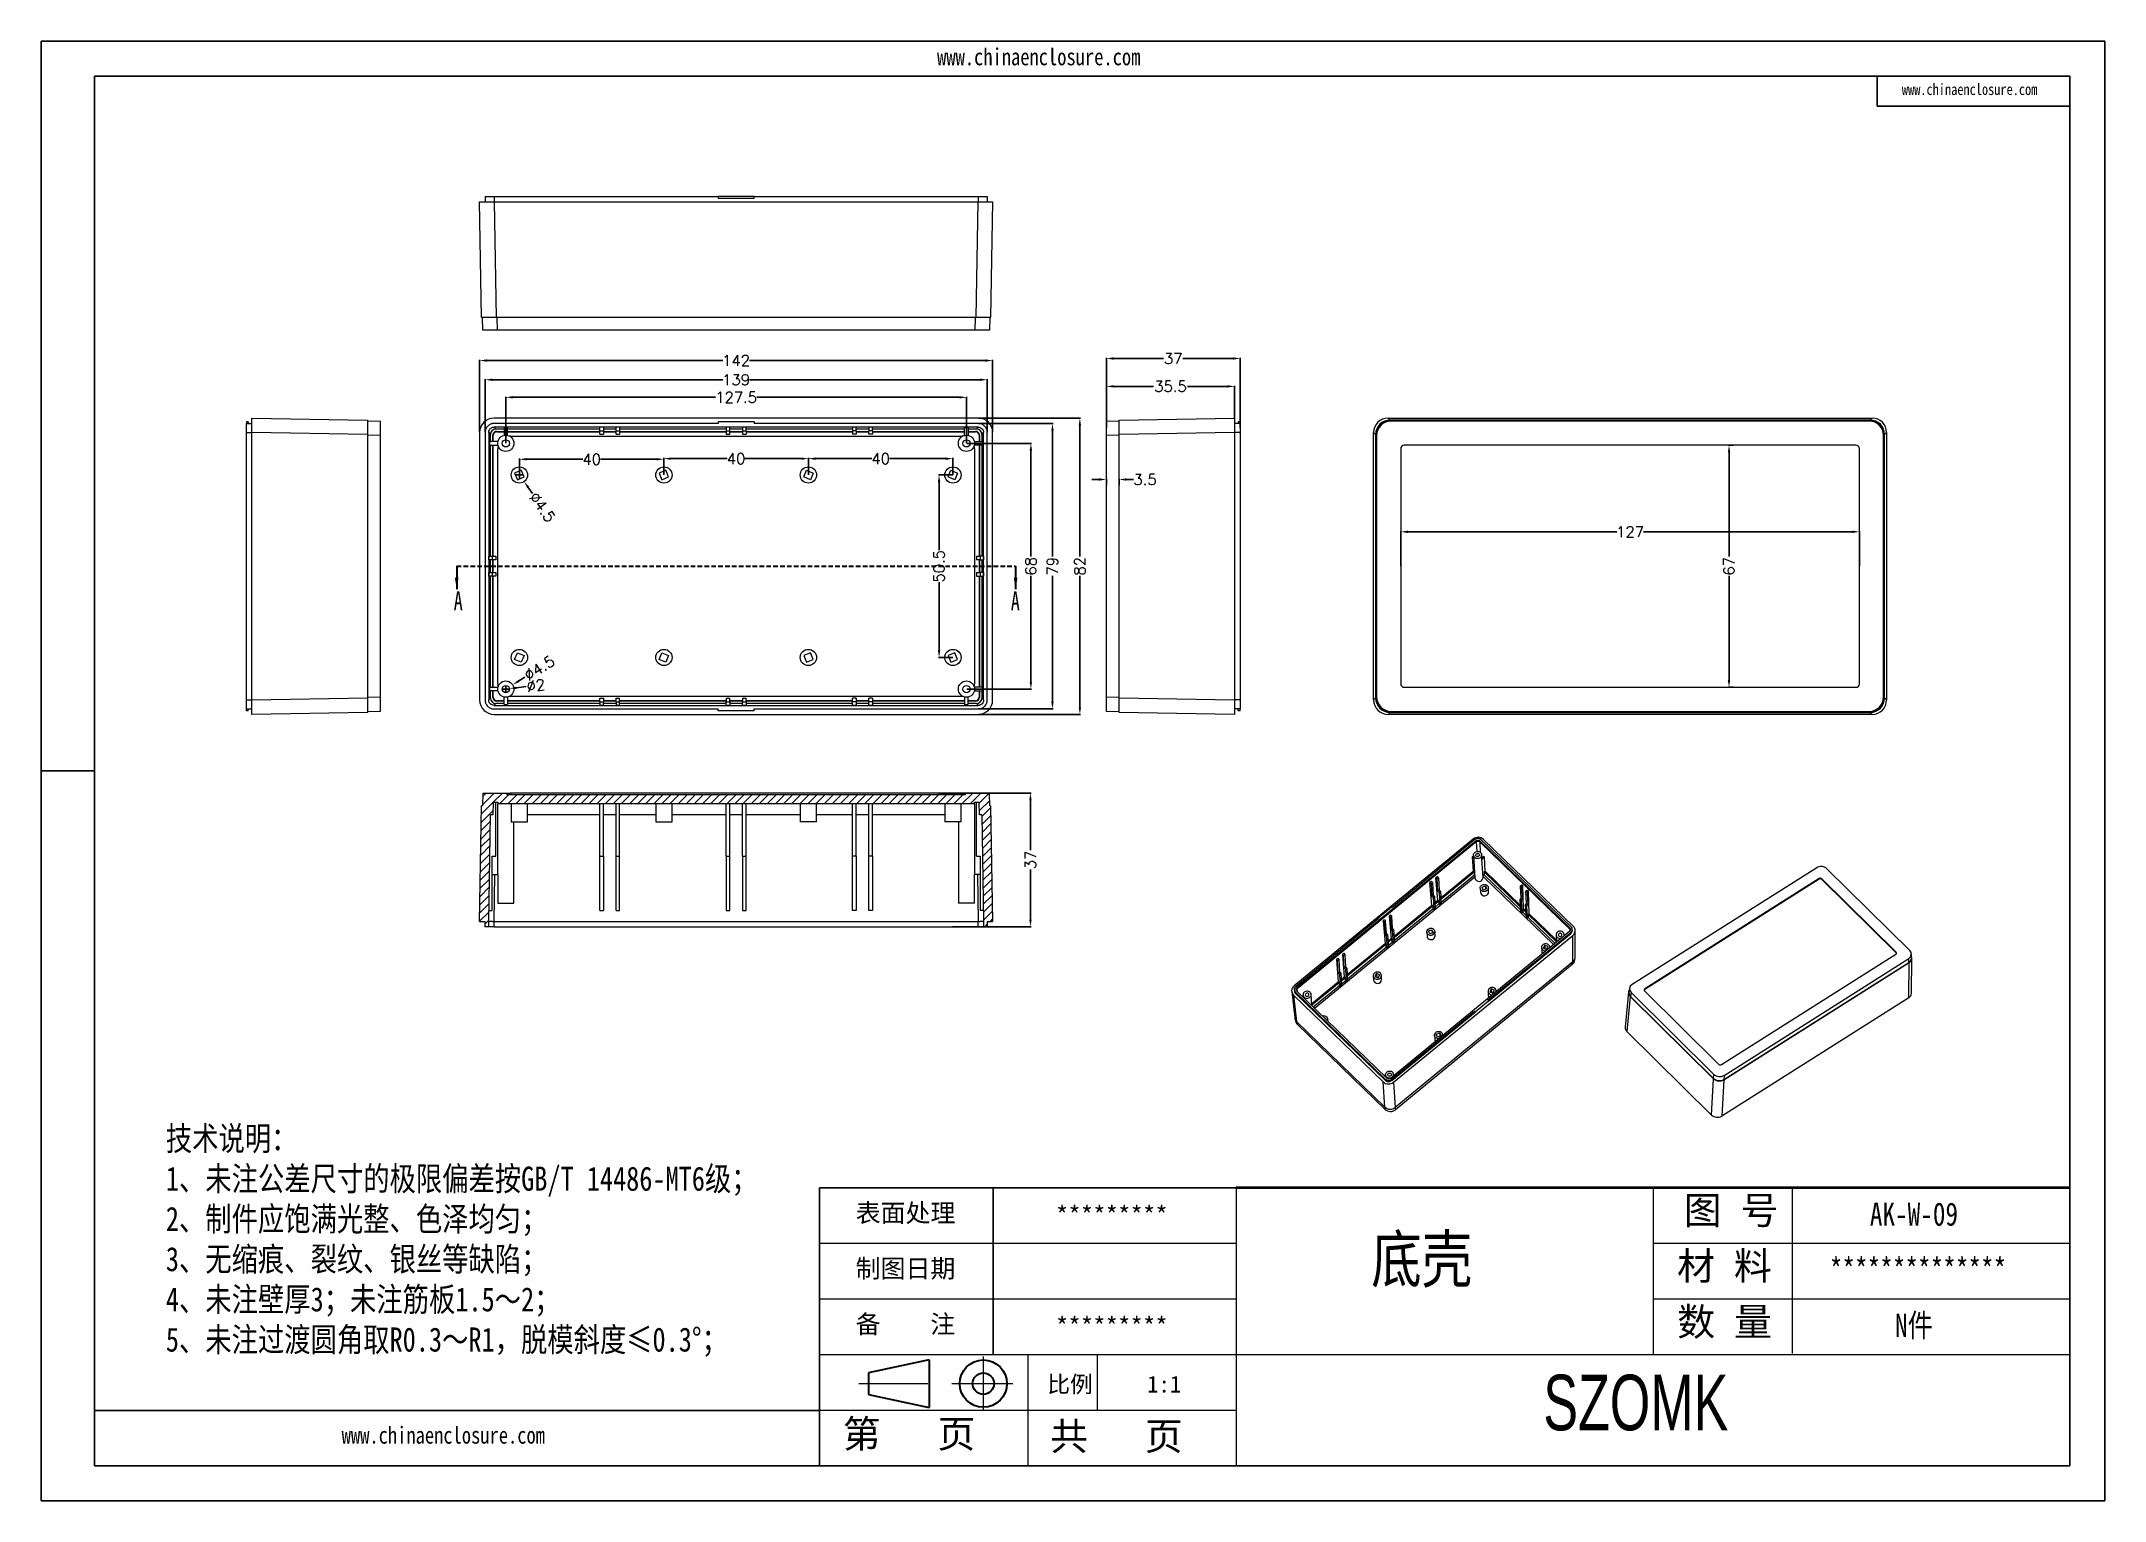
# Model space of a CAD drawing. Header units: inches. Extents: x 1171 to 2510, y 1089 to 1492.
# Drawn here: x 1171 to 1743, y 1089 to 1492 of the extents above; entities that cross this region are included whole.
import ezdxf

# ---------------------------------------------------------------- set-up
doc = ezdxf.new("R2010")
doc.units = ezdxf.units.IN
doc.linetypes.add('CENTER2', pattern=[28.575, 19.05, -3.175, 3.175, -3.175])
doc.linetypes.add('HIDDEN', pattern=[1.905, 1.27, -0.635])
doc.layers.add('文字', color=81, linetype='Continuous')
for name, color, linetype, lineweight in [('粗实线', 7, 'Continuous', 30), ('细实线', 3, 'Continuous', 9), ('细点划线', 2, 'CENTER2', 9)]:
    doc.layers.add(name, color=color, linetype=linetype, lineweight=lineweight)
doc.styles.add('SLDTEXTSTYLE5', font='TXT', dxfattribs={"width": 0.7})
doc.styles.get("Standard").update_dxf_attribs({"font": 'txt', "bigfont": 'gbcbig.shx'})
doc.styles.add('宋体', font='', dxfattribs={"width": 0.8, "height": 3.5})
doc.styles.add('长仿宋', font='', dxfattribs={"width": 0.7, "height": 4})
doc.styles.get('宋体').set_extended_font_data('SimSun')
doc.styles.get('长仿宋').set_extended_font_data('SimSun')
doc.dimstyles.new('3', dxfattribs={"dimtxt": 3, "dimasz": 2, "dimexe": 0.18, "dimexo": 0.0625, "dimgap": 0.2, "dimtad": 0, "dimzin": 12, "dimdsep": 46, "dimtxsty": 'Standard', "dimcen": 1, "dimclrd": 3, "dimclre": 3, "dimadec": 0, "dimazin": 0, "dimtfac": 1, "dimtofl": 0, "dimtmove": 0, "dimatfit": 3, "dimfxl": 0, "dimtolj": 1, "dimtzin": 0, "dimarcsym": 0})

msp = doc.modelspace()

# ---------------------------------------------------------------- texts
at = {"color": 7, "linetype": 'Continuous', "char_height": 5.25, "attachment_point": 1, "style": 'SLDTEXTSTYLE5'}
for insert in [(1285.636, 1340.182), (1439.834, 1340.102)]:
    msp.add_mtext('A', dxfattribs=dict(at, insert=insert))
at = {"char_height": 5.05938, "width": 2875.49917, "attachment_point": 1}
for s, insert in [('{\\fSimHei|b0|i0|c134|p49;表面处理}', (1396.891, 1170.682)), ('{\\fSimHei|b0|i0|c134|p49;*********}', (1452.305, 1170.031)), ('{\\fSimHei|b0|i0|c134|p49;制图日期}', (1396.891, 1155.298)), ('{\\fSimHei|b0|i0|c134|p49;备    注}', (1396.891, 1139.913)), ('{\\fSimHei|b0|i0|c134|p49;*********}', (1452.305, 1139.263))]:
    msp.add_mtext(s, dxfattribs=dict(at, insert=insert))
at = {"layer": '文字', "color": 0, "attachment_point": 1, "style": '宋体'}
for s, insert, char_height, width in [('www.chinaenclosure.com', (1419.427, 1490.41), 4.70075, 82.58767), ('www.chinaenclosure.com', (1686.468, 1480.619), 3.13383, 55.05845), ('{\\H1.111x;技术说明：\\P1、未注公差尺寸的极限偏差按GB/T 14486-MT6级；\\P2、制件应饱满光整、色泽均匀；\\P3、无缩痕、裂纹、银丝等缺陷；\\P4、未注壁厚3；未注筋板1.5～2；\\P5、未注过渡圆角取R0.3～R1，脱模斜度≤0.3%%D；}', (1205.961, 1192.097), 6.00948, 218.8855), ('{\\H1.111x;AK-W-09}', (1677.607, 1171.029), 5.7691, 66.6973), ('底壳', (1539.585, 1161.767), 12.8202, 163.90199), ('{\\H1.111x;**************}', (1666.51, 1155.645), 5.7691, 66.6973), ('{\\H1.111x;N件}', (1684.586, 1140.261), 5.7691, 66.6973), ('www.chinaenclosure.com', (1254.623, 1109.009), 4.70075, 82.58767)]:
    msp.add_mtext(s, dxfattribs=dict(at, insert=insert, char_height=char_height, width=width))
at = {"layer": '粗实线', "insert": (1587.228, 1123.386), "char_height": 15.38427, "width": 172.5194, "attachment_point": 1, "style": '长仿宋'}
msp.add_mtext('{\\fSTXinwei|b0|i0|c134|p2;SZOMK}', dxfattribs=at)
at = {"layer": '细实线', "color": 7, "attachment_point": 1}
for s, insert, char_height, width in [('{\\fSimSun|b0|i0|c134|p54;图 号}', (1626.08, 1172.712), 7.69214, 38.46068), ('{\\fSimSun|b0|i0|c134|p54;材 料   }', (1624.257, 1157.328), 7.69214, 38.46068), ('{\\fSimSun|b0|i0|c134|p54;数 量}', (1624.294, 1141.868), 7.69214, 34.75404), ('{\\fSimSun|b0|i0|c134|p54;比例}', (1449.933, 1123.069), 4.61528, 20.25965), ('{\\fSimSun|b0|i0|c134|p54;1:1}', (1477.577, 1123.069), 4.61528, 20.25965), ('{\\fSimSun|b0|i0|c134|p54;第   页}', (1393.33, 1110.867), 7.69214, 57.69102), ('{\\fSimSun|b0|i0|c134|p54; 共   页}', (1445.49, 1110.213), 7.69214, 57.69102)]:
    msp.add_mtext(s, dxfattribs=dict(at, insert=insert, char_height=char_height, width=width))

# ---------------------------------------------------------------- blocks, each defined once
blk = doc.blocks.new('*D172')
at = {"color": 3, "lineweight": -2, "transparency": 16777216}
for p, q in [((1303.81, 1372.4), (1303.81, 1376.87)), ((1305.81, 1376.69), (1321.36, 1376.69)), ((1341.81, 1376.69), (1326.26, 1376.69)), ((1343.81, 1372.4), (1343.81, 1376.87))]:
    blk.add_line(p, q, dxfattribs=at)
at = {"color": 3, "transparency": 16777216}
for points in [[(1305.81, 1377.02), (1305.81, 1376.36), (1303.81, 1376.69)], [(1341.81, 1377.02), (1341.81, 1376.36), (1343.81, 1376.69)]]:
    blk.add_solid(points, dxfattribs=at)
at = {"layer": 'Defpoints', "color": 0, "transparency": 16777216}
for p in [(1343.81, 1376.69), (1303.81, 1372.34), (1343.81, 1372.34)]:
    blk.add_point(p, dxfattribs=at)
at = {"color": 0, "transparency": 16777216, "insert": (1323.81, 1376.69), "char_height": 3, "attachment_point": 5}
blk.add_mtext('\\A1;40', dxfattribs=at)
blk = doc.blocks.new('*D173')
at = {"color": 3, "lineweight": -2, "transparency": 16777216}
for p, q in [((1343.81, 1372.4), (1343.81, 1377.04)), ((1345.81, 1376.86), (1361.36, 1376.86)), ((1381.81, 1376.86), (1366.26, 1376.86)), ((1383.81, 1372.4), (1383.81, 1377.04))]:
    blk.add_line(p, q, dxfattribs=at)
at = {"color": 3, "transparency": 16777216}
for points in [[(1345.81, 1377.19), (1345.81, 1376.52), (1343.81, 1376.86)], [(1381.81, 1377.19), (1381.81, 1376.52), (1383.81, 1376.86)]]:
    blk.add_solid(points, dxfattribs=at)
at = {"layer": 'Defpoints', "color": 0, "transparency": 16777216}
for p in [(1383.81, 1376.86), (1343.81, 1372.34), (1383.81, 1372.34)]:
    blk.add_point(p, dxfattribs=at)
at = {"color": 0, "transparency": 16777216, "insert": (1363.81, 1376.86), "char_height": 3, "attachment_point": 5}
blk.add_mtext('\\A1;40', dxfattribs=at)
blk = doc.blocks.new('*D174')
at = {"color": 3, "lineweight": -2, "transparency": 16777216}
for p, q in [((1383.81, 1372.4), (1383.81, 1377.04)), ((1385.81, 1376.86), (1401.36, 1376.86)), ((1421.81, 1376.86), (1406.26, 1376.86)), ((1423.81, 1372.4), (1423.81, 1377.04))]:
    blk.add_line(p, q, dxfattribs=at)
at = {"color": 3, "transparency": 16777216}
for points in [[(1385.81, 1377.19), (1385.81, 1376.52), (1383.81, 1376.86)], [(1421.81, 1377.19), (1421.81, 1376.52), (1423.81, 1376.86)]]:
    blk.add_solid(points, dxfattribs=at)
at = {"layer": 'Defpoints', "color": 0, "transparency": 16777216}
for p in [(1423.81, 1376.86), (1383.81, 1372.34), (1423.81, 1372.34)]:
    blk.add_point(p, dxfattribs=at)
at = {"color": 0, "transparency": 16777216, "insert": (1403.81, 1376.86), "char_height": 3, "attachment_point": 5}
blk.add_mtext('\\A1;40', dxfattribs=at)
blk = doc.blocks.new('*D175')
at = {"color": 3, "lineweight": -2, "transparency": 16777216}
for p, q in [((1423.75, 1372.34), (1419.8, 1372.34)), ((1419.98, 1370.34), (1419.98, 1351.54)), ((1419.98, 1323.84), (1419.98, 1342.64)), ((1423.75, 1321.84), (1419.8, 1321.84))]:
    blk.add_line(p, q, dxfattribs=at)
at = {"color": 3, "transparency": 16777216}
for points in [[(1419.64, 1370.34), (1420.31, 1370.34), (1419.98, 1372.34)], [(1419.64, 1323.84), (1420.31, 1323.84), (1419.98, 1321.84)]]:
    blk.add_solid(points, dxfattribs=at)
at = {"layer": 'Defpoints', "color": 0, "transparency": 16777216}
for p in [(1419.98, 1372.34), (1423.81, 1372.34), (1423.81, 1321.84)]:
    blk.add_point(p, dxfattribs=at)
at = {"color": 0, "transparency": 16777216, "insert": (1419.98, 1347.09), "char_height": 3, "attachment_point": 5, "rotation": 90}
blk.add_mtext('\\A1;50.5', dxfattribs=at)
blk = doc.blocks.new('*D176')
at = {"color": 3, "lineweight": -2, "transparency": 16777216}
for p, q in [((1427.62, 1381.09), (1445.57, 1381.09)), ((1445.39, 1379.09), (1445.39, 1349.79)), ((1445.39, 1315.09), (1445.39, 1344.39)), ((1427.62, 1313.09), (1445.57, 1313.09))]:
    blk.add_line(p, q, dxfattribs=at)
at = {"color": 3, "transparency": 16777216}
for points in [[(1445.06, 1379.09), (1445.73, 1379.09), (1445.39, 1381.09)], [(1445.06, 1315.09), (1445.73, 1315.09), (1445.39, 1313.09)]]:
    blk.add_solid(points, dxfattribs=at)
at = {"layer": 'Defpoints', "color": 0, "transparency": 16777216}
for p in [(1427.56, 1381.09), (1445.39, 1381.09), (1427.56, 1313.09)]:
    blk.add_point(p, dxfattribs=at)
at = {"color": 0, "transparency": 16777216, "insert": (1445.39, 1347.09), "char_height": 3, "attachment_point": 5, "rotation": 90}
blk.add_mtext('\\A1;68', dxfattribs=at)
blk = doc.blocks.new('*D177')
at = {"color": 3, "lineweight": -2, "transparency": 16777216}
for p, q in [((1430.88, 1388.09), (1459.13, 1388.09)), ((1458.95, 1386.09), (1458.95, 1349.79)), ((1458.95, 1308.09), (1458.95, 1344.39)), ((1430.88, 1306.09), (1459.13, 1306.09))]:
    blk.add_line(p, q, dxfattribs=at)
at = {"color": 3, "transparency": 16777216}
for points in [[(1458.62, 1386.09), (1459.28, 1386.09), (1458.95, 1388.09)], [(1458.62, 1308.09), (1459.28, 1308.09), (1458.95, 1306.09)]]:
    blk.add_solid(points, dxfattribs=at)
at = {"layer": 'Defpoints', "color": 0, "transparency": 16777216}
for p in [(1430.81, 1388.09), (1430.81, 1306.09), (1458.95, 1306.09)]:
    blk.add_point(p, dxfattribs=at)
at = {"color": 0, "transparency": 16777216, "insert": (1458.95, 1347.09), "char_height": 3, "attachment_point": 5, "rotation": 90}
blk.add_mtext('\\A1;82', dxfattribs=at)
blk = doc.blocks.new('*D178')
at = {"color": 3, "lineweight": -2, "transparency": 16777216}
for p, q in [((1430.88, 1386.59), (1451.54, 1386.59)), ((1451.36, 1384.59), (1451.36, 1349.79)), ((1451.36, 1309.59), (1451.36, 1344.39)), ((1430.88, 1307.59), (1451.54, 1307.59))]:
    blk.add_line(p, q, dxfattribs=at)
at = {"color": 3, "transparency": 16777216}
for points in [[(1451.03, 1384.59), (1451.7, 1384.59), (1451.36, 1386.59)], [(1451.03, 1309.59), (1451.7, 1309.59), (1451.36, 1307.59)]]:
    blk.add_solid(points, dxfattribs=at)
at = {"layer": 'Defpoints', "color": 0, "transparency": 16777216}
for p in [(1430.81, 1386.59), (1451.36, 1386.59), (1430.81, 1307.59)]:
    blk.add_point(p, dxfattribs=at)
at = {"color": 0, "transparency": 16777216, "insert": (1451.36, 1347.09), "char_height": 3, "attachment_point": 5, "rotation": 90}
blk.add_mtext('\\A1;79', dxfattribs=at)
blk = doc.blocks.new('*D179')
at = {"color": 3, "lineweight": -2, "transparency": 16777216}
for p, q in [((1300.06, 1381.15), (1300.06, 1394.01)), ((1302.06, 1393.83), (1358.11, 1393.83)), ((1425.56, 1393.83), (1369.51, 1393.83)), ((1427.56, 1381.15), (1427.56, 1394.01))]:
    blk.add_line(p, q, dxfattribs=at)
at = {"color": 3, "transparency": 16777216}
for points in [[(1302.06, 1394.16), (1302.06, 1393.5), (1300.06, 1393.83)], [(1425.56, 1394.16), (1425.56, 1393.5), (1427.56, 1393.83)]]:
    blk.add_solid(points, dxfattribs=at)
at = {"layer": 'Defpoints', "color": 0, "transparency": 16777216}
for p in [(1427.56, 1393.83), (1300.06, 1381.09), (1427.56, 1381.09)]:
    blk.add_point(p, dxfattribs=at)
at = {"color": 0, "transparency": 16777216, "insert": (1363.81, 1393.83), "char_height": 3, "attachment_point": 5}
blk.add_mtext('\\A1;127.5', dxfattribs=at)
blk = doc.blocks.new('*D180')
at = {"color": 3, "lineweight": -2, "transparency": 16777216}
for p, q in [((1294.31, 1384.15), (1294.31, 1398.87)), ((1296.31, 1398.69), (1360.11, 1398.69)), ((1431.31, 1398.69), (1367.51, 1398.69)), ((1433.31, 1384.15), (1433.31, 1398.87))]:
    blk.add_line(p, q, dxfattribs=at)
at = {"color": 3, "transparency": 16777216}
for points in [[(1296.31, 1399.02), (1296.31, 1398.36), (1294.31, 1398.69)], [(1431.31, 1399.02), (1431.31, 1398.36), (1433.31, 1398.69)]]:
    blk.add_solid(points, dxfattribs=at)
at = {"layer": 'Defpoints', "color": 0, "transparency": 16777216}
for p in [(1294.31, 1398.69), (1294.31, 1384.09), (1433.31, 1384.09)]:
    blk.add_point(p, dxfattribs=at)
at = {"color": 0, "transparency": 16777216, "insert": (1363.81, 1398.69), "char_height": 3, "attachment_point": 5}
blk.add_mtext('\\A1;139', dxfattribs=at)
blk = doc.blocks.new('*D181')
at = {"color": 3, "lineweight": -2, "transparency": 16777216}
for p, q in [((1292.81, 1384.15), (1292.81, 1404.19)), ((1294.81, 1404.01), (1360.11, 1404.01)), ((1432.81, 1404.01), (1367.51, 1404.01)), ((1434.81, 1384.15), (1434.81, 1404.19))]:
    blk.add_line(p, q, dxfattribs=at)
at = {"color": 3, "transparency": 16777216}
for points in [[(1294.81, 1404.34), (1294.81, 1403.67), (1292.81, 1404.01)], [(1432.81, 1404.34), (1432.81, 1403.67), (1434.81, 1404.01)]]:
    blk.add_solid(points, dxfattribs=at)
at = {"layer": 'Defpoints', "color": 0, "transparency": 16777216}
for p in [(1292.81, 1404.01), (1292.81, 1384.09), (1434.81, 1384.09)]:
    blk.add_point(p, dxfattribs=at)
at = {"color": 0, "transparency": 16777216, "insert": (1363.81, 1404.01), "char_height": 3, "attachment_point": 5}
blk.add_mtext('\\A1;142', dxfattribs=at)
blk = doc.blocks.new('*D182')
at = {"color": 3, "lineweight": -2, "transparency": 16777216}
for p, q in [((1466.29, 1387.31), (1466.29, 1397.04)), ((1468.29, 1396.86), (1479.34, 1396.86)), ((1499.79, 1396.86), (1488.74, 1396.86)), ((1501.79, 1388.15), (1501.79, 1397.04))]:
    blk.add_line(p, q, dxfattribs=at)
at = {"color": 3, "transparency": 16777216}
for points in [[(1468.29, 1397.19), (1468.29, 1396.53), (1466.29, 1396.86)], [(1499.79, 1397.19), (1499.79, 1396.53), (1501.79, 1396.86)]]:
    blk.add_solid(points, dxfattribs=at)
at = {"layer": 'Defpoints', "color": 0, "transparency": 16777216}
for p in [(1501.79, 1396.86), (1501.79, 1388.09), (1466.29, 1387.25)]:
    blk.add_point(p, dxfattribs=at)
at = {"color": 0, "transparency": 16777216, "insert": (1484.04, 1396.86), "char_height": 3, "attachment_point": 5}
blk.add_mtext('\\A1;35.5', dxfattribs=at)
blk = doc.blocks.new('*D183')
at = {"color": 3, "lineweight": -2, "transparency": 16777216}
for p, q in [((1466.29, 1385.31), (1466.29, 1404.76)), ((1468.29, 1404.58), (1482.09, 1404.58)), ((1501.29, 1404.58), (1487.49, 1404.58)), ((1503.29, 1385.4), (1503.29, 1404.76))]:
    blk.add_line(p, q, dxfattribs=at)
at = {"color": 3, "transparency": 16777216}
for points in [[(1468.29, 1404.91), (1468.29, 1404.24), (1466.29, 1404.58)], [(1501.29, 1404.91), (1501.29, 1404.24), (1503.29, 1404.58)]]:
    blk.add_solid(points, dxfattribs=at)
at = {"layer": 'Defpoints', "color": 0, "transparency": 16777216}
for p in [(1503.29, 1404.58), (1466.29, 1385.25), (1503.29, 1385.34)]:
    blk.add_point(p, dxfattribs=at)
at = {"color": 0, "transparency": 16777216, "insert": (1484.79, 1404.58), "char_height": 3, "attachment_point": 5}
blk.add_mtext('\\A1;37', dxfattribs=at)
blk = doc.blocks.new('*D184')
at = {"color": 3, "lineweight": -2, "transparency": 16777216}
for p, q in [((1464.29, 1371.09), (1462.29, 1371.09)), ((1466.29, 1369.5), (1466.29, 1371.27)), ((1469.79, 1369.5), (1469.79, 1371.27)), ((1471.79, 1371.09), (1473.79, 1371.09))]:
    blk.add_line(p, q, dxfattribs=at)
at = {"color": 3, "transparency": 16777216}
for points in [[(1464.29, 1371.43), (1464.29, 1370.76), (1466.29, 1371.09)], [(1471.79, 1371.43), (1471.79, 1370.76), (1469.79, 1371.09)]]:
    blk.add_solid(points, dxfattribs=at)
at = {"layer": 'Defpoints', "color": 0, "transparency": 16777216}
for p in [(1469.79, 1371.09), (1466.29, 1369.44), (1469.79, 1369.44)]:
    blk.add_point(p, dxfattribs=at)
at = {"color": 0, "transparency": 16777216, "insert": (1476.99, 1371.09), "char_height": 3, "attachment_point": 5}
blk.add_mtext('\\A1;3.5', dxfattribs=at)
blk = doc.blocks.new('*D185')
at = {"color": 3, "lineweight": -2, "transparency": 16777216}
for p, q in [((1419.8, 1284.33), (1445.45, 1284.33)), ((1445.27, 1282.33), (1445.27, 1268.53)), ((1445.27, 1249.33), (1445.27, 1263.13)), ((1423.66, 1247.33), (1445.45, 1247.33))]:
    blk.add_line(p, q, dxfattribs=at)
at = {"color": 3, "transparency": 16777216}
for points in [[(1444.94, 1282.33), (1445.61, 1282.33), (1445.27, 1284.33)], [(1444.94, 1249.33), (1445.61, 1249.33), (1445.27, 1247.33)]]:
    blk.add_solid(points, dxfattribs=at)
at = {"layer": 'Defpoints', "color": 0, "transparency": 16777216}
for p in [(1419.74, 1284.33), (1445.27, 1284.33), (1423.6, 1247.33)]:
    blk.add_point(p, dxfattribs=at)
at = {"color": 0, "transparency": 16777216, "insert": (1445.27, 1265.83), "char_height": 3, "attachment_point": 5, "rotation": 90}
blk.add_mtext('\\A1;37', dxfattribs=at)
blk = doc.blocks.new('*D186')
at = {"color": 3, "lineweight": -2, "transparency": 16777216}
for p, q in [((1547.75, 1347.15), (1547.75, 1356.79)), ((1549.75, 1356.61), (1607.55, 1356.61)), ((1672.75, 1356.61), (1614.95, 1356.61)), ((1674.75, 1347.15), (1674.75, 1356.79))]:
    blk.add_line(p, q, dxfattribs=at)
at = {"color": 3, "transparency": 16777216}
for points in [[(1549.75, 1356.95), (1549.75, 1356.28), (1547.75, 1356.61)], [(1672.75, 1356.95), (1672.75, 1356.28), (1674.75, 1356.61)]]:
    blk.add_solid(points, dxfattribs=at)
at = {"layer": 'Defpoints', "color": 0, "transparency": 16777216}
for p in [(1674.75, 1356.61), (1547.75, 1347.09), (1674.75, 1347.09)]:
    blk.add_point(p, dxfattribs=at)
at = {"color": 0, "transparency": 16777216, "insert": (1611.25, 1356.61), "char_height": 3, "attachment_point": 5}
blk.add_mtext('\\A1;127', dxfattribs=at)
blk = doc.blocks.new('*D187')
at = {"color": 3, "lineweight": -2, "transparency": 16777216}
for p, q in [((1639.85, 1380.59), (1638.45, 1380.59)), ((1638.63, 1378.59), (1638.63, 1349.79)), ((1638.63, 1315.59), (1638.63, 1344.39)), ((1639.85, 1313.59), (1638.45, 1313.59))]:
    blk.add_line(p, q, dxfattribs=at)
at = {"color": 3, "transparency": 16777216}
for points in [[(1638.29, 1378.59), (1638.96, 1378.59), (1638.63, 1380.59)], [(1638.29, 1315.59), (1638.96, 1315.59), (1638.63, 1313.59)]]:
    blk.add_solid(points, dxfattribs=at)
at = {"layer": 'Defpoints', "color": 0, "transparency": 16777216}
for p in [(1638.63, 1380.59), (1639.91, 1380.59), (1639.91, 1313.59)]:
    blk.add_point(p, dxfattribs=at)
at = {"color": 0, "transparency": 16777216, "insert": (1638.63, 1347.09), "char_height": 3, "attachment_point": 5, "rotation": 90}
blk.add_mtext('\\A1;67', dxfattribs=at)
blk = doc.blocks.new('*D188')
at = {"color": 3, "lineweight": -2, "transparency": 16777216}
for p, q in [((1302.81, 1372.34), (1304.81, 1372.34)), ((1303.81, 1371.34), (1303.81, 1373.34)), ((1307.44, 1367.25), (1306.28, 1368.88))]:
    blk.add_line(p, q, dxfattribs=at)
at = {"color": 3, "transparency": 16777216}
blk.add_solid([(1306.55, 1369.07), (1306.01, 1368.69), (1305.12, 1370.51)], dxfattribs=at)
at = {"layer": 'Defpoints', "color": 0, "transparency": 16777216}
for p in [(1302.51, 1374.17), (1305.12, 1370.51)]:
    blk.add_point(p, dxfattribs=at)
at = {"color": 0, "transparency": 16777216, "insert": (1310.17, 1363.42), "char_height": 3, "attachment_point": 5, "rotation": 305.4643}
blk.add_mtext('\\A1;∅4.5', dxfattribs=at)
blk = doc.blocks.new('*D189')
at = {"color": 3, "lineweight": -2, "transparency": 16777216}
for p, q in [((1300.06, 1312.09), (1300.06, 1314.09)), ((1305.36, 1316.41), (1303.66, 1315.34)), ((1299.06, 1313.09), (1301.06, 1313.09))]:
    blk.add_line(p, q, dxfattribs=at)
at = {"color": 3, "transparency": 16777216}
blk.add_solid([(1303.49, 1315.63), (1303.84, 1315.06), (1301.97, 1314.28)], dxfattribs=at)
at = {"layer": 'Defpoints', "color": 0, "transparency": 16777216}
for p in [(1301.97, 1314.28), (1298.15, 1311.9)]:
    blk.add_point(p, dxfattribs=at)
at = {"color": 0, "transparency": 16777216, "insert": (1309.34, 1318.9), "char_height": 3, "attachment_point": 5, "rotation": 32.039}
blk.add_mtext('\\A1;∅4.5', dxfattribs=at)
blk = doc.blocks.new('*D190')
at = {"color": 3, "lineweight": -2, "transparency": 16777216}
for p, q in [((1300.06, 1312.09), (1300.06, 1314.09)), ((1305.68, 1313.77), (1303.04, 1313.45)), ((1299.06, 1313.09), (1301.06, 1313.09))]:
    blk.add_line(p, q, dxfattribs=at)
at = {"color": 3, "transparency": 16777216}
blk.add_solid([(1303, 1313.78), (1303.08, 1313.12), (1301.05, 1313.21)], dxfattribs=at)
at = {"layer": 'Defpoints', "color": 0, "transparency": 16777216}
for p in [(1299.07, 1312.97), (1301.05, 1313.21)]:
    blk.add_point(p, dxfattribs=at)
at = {"color": 0, "transparency": 16777216, "insert": (1308.36, 1314.1), "char_height": 3, "attachment_point": 5, "rotation": 6.9354}
blk.add_mtext('\\A1;∅2', dxfattribs=at)

# ---------------------------------------------------------------- dimensions: what is measured, and where the dimension line sits
for base, p1, p2, picture, middle in [((1292.812, 1404.005), (1434.812, 1384.091), (1292.812, 1384.091), '*D181', (1363.812, 1404.005)), ((1503.29, 1404.575), (1466.29, 1385.249), (1503.29, 1385.341), '*D183', (1484.79, 1404.575)), ((1294.312, 1398.689), (1433.312, 1384.091), (1294.312, 1384.091), '*D180', (1363.812, 1398.689)), ((1427.562, 1393.83), (1300.062, 1381.09), (1427.562, 1381.09), '*D179', (1363.812, 1393.83)), ((1501.79, 1396.86), (1466.29, 1387.249), (1501.79, 1388.09), '*D182', (1484.04, 1396.86)), ((1343.812, 1376.692), (1303.812, 1372.34), (1343.812, 1372.34), '*D172', (1323.812, 1376.692)), ((1383.812, 1376.858), (1343.812, 1372.34), (1383.812, 1372.34), '*D173', (1363.812, 1376.858)), ((1423.812, 1376.858), (1383.812, 1372.34), (1423.812, 1372.34), '*D174', (1403.812, 1376.858)), ((1469.79, 1371.094), (1466.29, 1369.439), (1469.79, 1369.439), '*D184', (1476.99, 1371.094)), ((1674.746, 1356.615), (1547.746, 1347.09), (1674.746, 1347.09), '*D186', (1611.246, 1356.615))]:
    dim = msp.add_linear_dim(base=base, p1=p1, p2=p2, dimstyle='3')
    dim.commit()
    dim.dimension.update_dxf_attribs({"geometry": picture, "text_midpoint": middle})
for base, p1, p2, picture, middle in [((1458.949, 1306.09), (1430.813, 1388.09), (1430.813, 1306.09), '*D177', (1458.949, 1347.09)), ((1451.362, 1386.59), (1430.813, 1307.59), (1430.813, 1386.59), '*D178', (1451.362, 1347.09)), ((1445.394, 1381.09), (1427.562, 1313.09), (1427.562, 1381.09), '*D176', (1445.394, 1347.09)), ((1638.628, 1380.59), (1639.911, 1313.59), (1639.911, 1380.59), '*D187', (1638.628, 1347.09)), ((1445.275, 1284.331), (1423.598, 1247.331), (1419.742, 1284.331), '*D185', (1445.275, 1265.831))]:
    dim = msp.add_linear_dim(base=base, p1=p1, p2=p2, angle=90, dimstyle='3')
    dim.commit()
    dim.dimension.update_dxf_attribs({"geometry": picture, "text_midpoint": middle})
for p1, p2, picture, middle in [((1302.507, 1374.173), (1305.118, 1370.508), '*D188', (1310.165, 1363.422)), ((1298.155, 1311.897), (1301.97, 1314.284), '*D189', (1309.344, 1318.899))]:
    dim = msp.add_diameter_dim_2p(p1=p1, p2=p2, dimstyle='3')
    dim.commit()
    dim.dimension.update_dxf_attribs({"geometry": picture, "text_midpoint": middle})
dim = msp.add_linear_dim(base=(1419.978, 1372.34), p1=(1423.812, 1321.84), p2=(1423.812, 1372.34), angle=90, dimstyle='3')
dim.commit()
dim.dimension.update_dxf_attribs({"geometry": '*D175', "text_midpoint": (1419.978, 1347.09), "dimtype": 160})
dim = msp.add_diameter_dim_2p(p1=(1299.07, 1312.969), p2=(1301.055, 1313.211), dimstyle='3')
dim.commit()
dim.dimension.update_dxf_attribs({"geometry": '*D190', "text_midpoint": (1308.365, 1314.1), "dimtype": 163})

# ---------------------------------------------------------------- hatches: boundary and pattern name
at = {"linetype": 'Continuous', "lineweight": 0}
h = msp.add_hatch(dxfattribs=at)
h.set_pattern_fill('ANSI31', color=4, scale=0.5, style=0)
h.set_pattern_definition([(45, (-602.794, -808.3956), (-1.122532, 1.122532), [])])
h.paths.add_polyline_path([(1433.312, 1247.331), (1433.312, 1248.831), (1434.812, 1248.831), (1434.254, 1280.831), (1434.062, 1280.831), (1433.971, 1284.331), (1427.312, 1284.331), (1427.312, 1283.831), (1300.312, 1283.831), (1300.312, 1284.331), (1293.654, 1284.331), (1293.562, 1280.831), (1293.371, 1280.831), (1292.812, 1248.831), (1294.312, 1248.831), (1294.312, 1247.331), (1295.312, 1247.331), (1295.312, 1248.831), (1295.828, 1278.331), (1296.498, 1278.331), (1296.589, 1281.831), (1297.812, 1281.831), (1297.812, 1281.331), (1429.812, 1281.331), (1429.812, 1281.831), (1431.035, 1281.831), (1431.127, 1278.331), (1431.797, 1278.331), (1432.312, 1248.831), (1432.312, 1247.331)], flags=0)

# ---------------------------------------------------------------- linework, layer by layer
for p, q in [((1171.478, 1492.348), (1742.619, 1492.348)), ((1171.478, 1492.348), (1171.478, 1088.511)), ((1742.619, 1492.348), (1742.619, 1088.511)), ((1186.257, 1482.733), (1733.004, 1482.733)), ((1186.257, 1482.733), (1186.257, 1098.126)), ((1679.586, 1482.733), (1679.586, 1474.387)), ((1733.004, 1482.733), (1733.004, 1098.126)), ((1679.586, 1474.387), (1733.004, 1474.387)), ((1186.257, 1290.43), (1171.478, 1290.43)), ((1171.478, 1275.473), (1171.478, 1088.511)), ((1502.24, 1175.048), (1386.858, 1175.048)), ((1386.858, 1098.126), (1386.858, 1175.048)), ((1434.933, 1128.895), (1434.933, 1175.048)), ((1386.858, 1113.511), (1186.257, 1113.511)), ((1186.257, 1098.126), (1733.004, 1098.126)), ((1171.478, 1088.511), (1742.619, 1088.511)), ((1171.478, 1088.511), (1435.895, 1088.511))]:
    msp.add_line(p, q)
at = {"color": 7, "linetype": 'Continuous', "lineweight": 15}
for p, q in [((1293.371, 1415.92), (1292.812, 1447.92)), ((1292.812, 1447.92), (1296.812, 1447.92)), ((1294.312, 1449.42), (1294.312, 1447.92)), ((1296.812, 1449.42), (1296.812, 1447.92)), ((1296.812, 1449.42), (1358.812, 1449.42)), ((1296.812, 1447.92), (1297.37, 1415.92)), ((1296.812, 1447.92), (1430.813, 1447.92)), ((1368.812, 1449.42), (1358.812, 1449.42)), ((1358.812, 1449.42), (1358.812, 1448.92)), ((1358.812, 1448.92), (1368.812, 1448.92)), ((1368.812, 1448.92), (1368.812, 1449.42)), ((1368.812, 1449.42), (1430.813, 1449.42)), ((1430.254, 1415.92), (1430.813, 1447.92)), ((1430.813, 1449.42), (1430.813, 1447.92)), ((1430.813, 1447.92), (1434.812, 1447.92)), ((1433.312, 1449.42), (1433.312, 1447.92)), ((1434.812, 1447.92), (1434.254, 1415.92)), ((1297.37, 1415.92), (1293.371, 1415.92)), ((1293.654, 1412.42), (1293.562, 1415.92)), ((1297.653, 1412.42), (1293.654, 1412.42)), ((1430.254, 1415.92), (1297.37, 1415.92)), ((1297.561, 1415.92), (1297.653, 1412.42)), ((1429.972, 1412.42), (1297.653, 1412.42)), ((1429.972, 1412.42), (1430.064, 1415.92)), ((1433.971, 1412.42), (1429.972, 1412.42)), ((1434.254, 1415.92), (1430.254, 1415.92)), ((1434.062, 1415.92), (1433.971, 1412.42)), ((1229.749, 1388.09), (1261.749, 1387.532)), ((1229.749, 1384.091), (1229.749, 1388.09)), ((1430.813, 1388.09), (1296.812, 1388.09)), ((1469.79, 1387.532), (1501.79, 1388.09)), ((1501.79, 1388.09), (1501.79, 1384.091)), ((1544.246, 1388.09), (1544.804, 1387.532)), ((1544.246, 1388.09), (1678.247, 1388.09)), ((1677.688, 1387.532), (1678.247, 1388.09)), ((1228.749, 1387.09), (1228.249, 1387.09)), ((1228.249, 1387.09), (1228.249, 1386.59)), ((1228.249, 1386.59), (1229.749, 1386.59)), ((1228.249, 1384.091), (1229.749, 1384.091)), ((1228.249, 1310.09), (1228.249, 1384.091)), ((1228.749, 1387.09), (1228.749, 1386.59)), ((1229.749, 1310.09), (1229.749, 1384.091)), ((1261.749, 1383.532), (1229.749, 1384.091)), ((1261.749, 1387.532), (1261.749, 1383.532)), ((1261.749, 1387.34), (1265.249, 1387.249)), ((1261.749, 1383.532), (1261.749, 1310.648)), ((1265.249, 1383.25), (1261.749, 1383.342)), ((1265.249, 1387.249), (1265.249, 1383.25)), ((1265.249, 1383.25), (1265.249, 1310.931)), ((1292.812, 1384.091), (1292.812, 1310.09)), ((1294.312, 1384.091), (1294.312, 1310.09)), ((1295.312, 1384.091), (1295.312, 1310.09)), ((1295.313, 1384.09), (1295.828, 1383.575)), ((1295.828, 1381.59), (1295.828, 1383.575)), ((1296.498, 1383.405), (1296.589, 1383.313)), ((1296.498, 1381.59), (1296.498, 1383.405)), ((1296.589, 1381.59), (1296.589, 1383.313)), ((1358.812, 1386.59), (1296.812, 1386.59)), ((1430.813, 1385.59), (1296.812, 1385.59)), ((1297.327, 1385.075), (1296.812, 1385.59)), ((1297.327, 1385.075), (1299.562, 1385.075)), ((1297.589, 1384.313), (1297.497, 1384.405)), ((1297.497, 1384.405), (1299.562, 1384.405)), ((1297.589, 1384.313), (1299.562, 1384.313)), ((1300.562, 1385.363), (1299.562, 1385.363)), ((1299.562, 1385.363), (1299.562, 1383.284)), ((1300.562, 1383.284), (1300.562, 1385.363)), ((1300.562, 1385.075), (1326.062, 1385.075)), ((1300.562, 1384.405), (1326.062, 1384.405)), ((1300.562, 1384.313), (1326.062, 1384.313)), ((1301.312, 1383.09), (1426.312, 1383.09)), ((1327.062, 1385.537), (1326.062, 1385.537)), ((1326.062, 1384.59), (1326.062, 1385.537)), ((1326.062, 1384.59), (1327.062, 1384.59)), ((1326.062, 1383.59), (1326.062, 1384.59)), ((1326.062, 1383.59), (1327.062, 1383.59)), ((1327.062, 1385.537), (1327.062, 1384.59)), ((1327.062, 1385.075), (1330.562, 1385.075)), ((1327.062, 1384.59), (1327.062, 1383.59)), ((1327.062, 1384.405), (1330.562, 1384.405)), ((1327.062, 1384.313), (1330.562, 1384.313)), ((1331.562, 1385.537), (1330.562, 1385.537)), ((1330.562, 1384.59), (1330.562, 1385.537)), ((1330.562, 1384.59), (1331.562, 1384.59)), ((1330.562, 1383.59), (1330.562, 1384.59)), ((1330.562, 1383.59), (1331.562, 1383.59)), ((1331.562, 1385.537), (1331.562, 1384.59)), ((1331.562, 1385.075), (1361.062, 1385.075)), ((1331.562, 1384.59), (1331.562, 1383.59)), ((1331.562, 1384.405), (1361.062, 1384.405)), ((1331.562, 1384.313), (1361.062, 1384.313)), ((1358.812, 1387.09), (1358.812, 1386.59)), ((1368.812, 1387.09), (1358.812, 1387.09)), ((1362.062, 1385.537), (1361.062, 1385.537)), ((1361.062, 1385.537), (1361.062, 1384.59)), ((1361.062, 1384.59), (1362.062, 1384.59)), ((1361.062, 1384.59), (1361.062, 1383.59)), ((1361.062, 1383.59), (1362.062, 1383.59)), ((1362.062, 1384.59), (1362.062, 1385.537)), ((1362.062, 1385.075), (1365.562, 1385.075)), ((1362.062, 1383.59), (1362.062, 1384.59)), ((1362.062, 1384.405), (1365.562, 1384.405)), ((1362.062, 1384.313), (1365.562, 1384.313)), ((1366.562, 1385.537), (1365.562, 1385.537)), ((1365.562, 1385.537), (1365.562, 1384.59)), ((1365.562, 1384.59), (1366.562, 1384.59)), ((1365.562, 1384.59), (1365.562, 1383.59)), ((1365.562, 1383.59), (1366.562, 1383.59)), ((1366.562, 1384.59), (1366.562, 1385.537)), ((1366.562, 1385.075), (1396.062, 1385.075)), ((1366.562, 1384.59), (1366.562, 1383.59)), ((1366.562, 1384.405), (1396.062, 1384.405)), ((1366.562, 1384.313), (1396.062, 1384.313)), ((1368.812, 1387.09), (1368.812, 1386.59)), ((1430.813, 1386.59), (1368.812, 1386.59)), ((1397.062, 1385.537), (1396.062, 1385.537)), ((1396.062, 1385.537), (1396.062, 1384.59)), ((1397.062, 1384.59), (1396.062, 1384.59)), ((1396.062, 1384.59), (1396.062, 1383.59)), ((1397.062, 1383.59), (1396.062, 1383.59)), ((1397.062, 1384.59), (1397.062, 1385.537)), ((1397.062, 1385.075), (1400.562, 1385.075)), ((1397.062, 1384.59), (1397.062, 1383.59)), ((1397.062, 1384.405), (1400.562, 1384.405)), ((1397.062, 1384.313), (1400.562, 1384.313)), ((1401.562, 1385.537), (1400.562, 1385.537)), ((1400.562, 1385.537), (1400.562, 1384.59)), ((1401.562, 1384.59), (1400.562, 1384.59)), ((1400.562, 1383.59), (1400.562, 1384.59)), ((1401.562, 1383.59), (1400.562, 1383.59)), ((1401.562, 1384.59), (1401.562, 1385.537)), ((1401.562, 1385.075), (1427.062, 1385.075)), ((1401.562, 1384.59), (1401.562, 1383.59)), ((1401.562, 1384.405), (1427.062, 1384.405)), ((1401.562, 1384.313), (1427.062, 1384.313)), ((1428.062, 1385.363), (1427.062, 1385.363)), ((1427.062, 1383.284), (1427.062, 1385.363)), ((1428.062, 1385.363), (1428.062, 1383.284)), ((1428.062, 1385.075), (1430.297, 1385.075)), ((1428.062, 1384.405), (1430.127, 1384.405)), ((1428.062, 1384.313), (1430.035, 1384.313)), ((1430.127, 1384.405), (1430.035, 1384.313)), ((1430.812, 1385.59), (1430.297, 1385.075)), ((1431.035, 1383.313), (1431.127, 1383.405)), ((1431.035, 1383.313), (1431.035, 1381.59)), ((1431.127, 1383.405), (1431.127, 1381.59)), ((1431.797, 1383.575), (1432.312, 1384.09)), ((1431.797, 1383.575), (1431.797, 1381.59)), ((1432.312, 1310.09), (1432.312, 1384.091)), ((1433.312, 1310.09), (1433.312, 1384.091)), ((1434.812, 1310.09), (1434.812, 1384.091)), ((1466.29, 1387.249), (1469.79, 1387.34)), ((1466.29, 1383.25), (1466.29, 1387.249)), ((1469.79, 1383.342), (1466.29, 1383.25)), ((1466.29, 1310.931), (1466.29, 1383.25)), ((1469.79, 1383.532), (1469.79, 1387.532)), ((1501.79, 1384.091), (1469.79, 1383.532)), ((1469.79, 1310.648), (1469.79, 1383.532)), ((1503.29, 1386.59), (1501.79, 1386.59)), ((1501.79, 1384.091), (1501.79, 1310.09)), ((1503.29, 1384.091), (1501.79, 1384.091)), ((1502.79, 1387.09), (1502.79, 1386.59)), ((1503.29, 1387.09), (1502.79, 1387.09)), ((1503.29, 1387.09), (1503.29, 1386.59)), ((1503.29, 1384.091), (1503.29, 1310.09)), ((1540.246, 1310.09), (1540.246, 1384.091)), ((1540.805, 1383.532), (1540.246, 1384.091)), ((1540.805, 1383.532), (1540.805, 1310.648)), ((1540.996, 1383.342), (1540.996, 1310.839)), ((1541.088, 1383.25), (1540.996, 1383.342)), ((1541.088, 1383.25), (1541.088, 1310.931)), ((1677.688, 1387.532), (1544.804, 1387.532)), ((1544.995, 1387.34), (1545.086, 1387.249)), ((1677.498, 1387.34), (1544.995, 1387.34)), ((1677.406, 1387.249), (1545.086, 1387.249)), ((1677.406, 1387.249), (1677.498, 1387.34)), ((1681.496, 1383.342), (1681.405, 1383.25)), ((1681.405, 1310.931), (1681.405, 1383.25)), ((1681.496, 1310.839), (1681.496, 1383.342)), ((1682.246, 1384.091), (1681.688, 1383.532)), ((1681.688, 1310.648), (1681.688, 1383.532)), ((1682.246, 1384.091), (1682.246, 1310.09)), ((1295.54, 1381.59), (1295.54, 1380.59)), ((1297.868, 1381.59), (1295.54, 1381.59)), ((1295.54, 1380.59), (1297.868, 1380.59)), ((1295.828, 1349.84), (1295.828, 1380.59)), ((1296.498, 1349.84), (1296.498, 1380.59)), ((1296.589, 1349.84), (1296.589, 1380.59)), ((1297.812, 1314.59), (1297.812, 1379.59)), ((1429.756, 1381.59), (1432.085, 1381.59)), ((1432.085, 1380.59), (1429.756, 1380.59)), ((1429.812, 1379.59), (1429.812, 1314.59)), ((1431.035, 1380.59), (1431.035, 1349.84)), ((1431.127, 1380.59), (1431.127, 1349.84)), ((1431.797, 1380.59), (1431.797, 1349.84)), ((1432.085, 1380.59), (1432.085, 1381.59)), ((1547.746, 1379.59), (1547.746, 1314.59)), ((1673.746, 1380.59), (1548.746, 1380.59)), ((1674.746, 1314.59), (1674.746, 1379.59)), ((1304.353, 1373.647), (1302.506, 1372.881)), ((1302.506, 1372.881), (1303.271, 1371.034)), ((1303.271, 1371.034), (1305.119, 1371.799)), ((1305.119, 1371.799), (1304.353, 1373.647)), ((1344.353, 1373.647), (1342.506, 1372.881)), ((1342.506, 1372.881), (1343.271, 1371.034)), ((1343.271, 1371.034), (1345.119, 1371.799)), ((1345.119, 1371.799), (1344.353, 1373.647)), ((1382.506, 1371.799), (1383.271, 1373.647)), ((1384.353, 1371.034), (1382.506, 1371.799)), ((1383.271, 1373.647), (1385.119, 1372.881)), ((1385.119, 1372.881), (1384.353, 1371.034)), ((1422.506, 1371.799), (1423.271, 1373.647)), ((1424.353, 1371.034), (1422.506, 1371.799)), ((1423.271, 1373.647), (1425.119, 1372.881)), ((1425.119, 1372.881), (1424.353, 1371.034)), ((1295.365, 1348.84), (1295.365, 1349.84)), ((1295.365, 1349.84), (1296.312, 1349.84)), ((1296.312, 1348.84), (1295.365, 1348.84)), ((1295.828, 1345.34), (1295.828, 1348.84)), ((1296.312, 1349.84), (1296.312, 1348.84)), ((1296.312, 1349.84), (1297.312, 1349.84)), ((1297.312, 1348.84), (1296.312, 1348.84)), ((1296.498, 1345.34), (1296.498, 1348.84)), ((1296.589, 1345.34), (1296.589, 1348.84)), ((1297.312, 1349.84), (1297.312, 1348.84)), ((1430.312, 1349.84), (1430.312, 1348.84)), ((1430.312, 1349.84), (1431.312, 1349.84)), ((1431.312, 1348.84), (1430.312, 1348.84)), ((1431.035, 1348.84), (1431.035, 1345.34)), ((1431.127, 1348.84), (1431.127, 1345.34)), ((1432.259, 1349.84), (1431.312, 1349.84)), ((1431.312, 1349.84), (1431.312, 1348.84)), ((1431.312, 1348.84), (1432.259, 1348.84)), ((1431.797, 1348.84), (1431.797, 1345.34)), ((1432.259, 1349.84), (1432.259, 1348.84)), ((1295.365, 1344.34), (1295.365, 1345.34)), ((1295.365, 1345.34), (1296.312, 1345.34)), ((1296.312, 1344.34), (1295.365, 1344.34)), ((1295.828, 1313.59), (1295.828, 1344.34)), ((1296.312, 1345.34), (1296.312, 1344.34)), ((1296.312, 1345.34), (1297.312, 1345.34)), ((1297.312, 1344.34), (1296.312, 1344.34)), ((1296.498, 1313.59), (1296.498, 1344.34)), ((1296.589, 1313.59), (1296.589, 1344.34)), ((1297.312, 1345.34), (1297.312, 1344.34)), ((1430.312, 1345.34), (1430.312, 1344.34)), ((1430.312, 1345.34), (1431.312, 1345.34)), ((1430.312, 1344.34), (1431.312, 1344.34)), ((1431.035, 1344.34), (1431.035, 1313.59)), ((1431.127, 1344.34), (1431.127, 1313.59)), ((1431.312, 1345.34), (1431.312, 1344.34)), ((1432.259, 1345.34), (1431.312, 1345.34)), ((1431.312, 1344.34), (1432.259, 1344.34)), ((1431.797, 1344.34), (1431.797, 1313.59)), ((1432.259, 1345.34), (1432.259, 1344.34)), ((1302.506, 1321.299), (1303.271, 1323.147)), ((1304.353, 1320.534), (1302.506, 1321.299)), ((1303.271, 1323.147), (1305.119, 1322.381)), ((1305.119, 1322.381), (1304.353, 1320.534)), ((1342.506, 1321.299), (1343.271, 1323.147)), ((1344.353, 1320.534), (1342.506, 1321.299)), ((1343.271, 1323.147), (1345.119, 1322.381)), ((1345.119, 1322.381), (1344.353, 1320.534)), ((1384.353, 1323.147), (1382.506, 1322.381)), ((1382.506, 1322.381), (1383.271, 1320.534)), ((1383.271, 1320.534), (1385.119, 1321.299)), ((1385.119, 1321.299), (1384.353, 1323.147)), ((1424.353, 1323.147), (1422.506, 1322.381)), ((1422.506, 1322.381), (1423.271, 1320.534)), ((1423.271, 1320.534), (1425.119, 1321.299)), ((1425.119, 1321.299), (1424.353, 1323.147)), ((1228.249, 1310.09), (1229.749, 1310.09)), ((1229.749, 1310.09), (1261.749, 1310.648)), ((1229.749, 1306.09), (1229.749, 1310.09)), ((1261.749, 1310.839), (1265.249, 1310.931)), ((1261.749, 1310.648), (1261.749, 1306.649)), ((1265.249, 1310.931), (1265.249, 1306.932)), ((1295.828, 1310.605), (1295.313, 1310.09)), ((1295.54, 1313.59), (1295.54, 1312.59)), ((1295.54, 1313.59), (1297.868, 1313.59)), ((1297.868, 1312.59), (1295.54, 1312.59)), ((1295.828, 1310.605), (1295.828, 1312.59)), ((1296.498, 1310.775), (1296.498, 1312.59)), ((1296.589, 1310.867), (1296.498, 1310.775)), ((1296.589, 1310.867), (1296.589, 1312.59)), ((1296.812, 1308.591), (1297.327, 1309.106)), ((1296.812, 1308.59), (1430.813, 1308.59)), ((1299.562, 1309.106), (1297.327, 1309.106)), ((1297.497, 1309.776), (1297.589, 1309.867)), ((1299.562, 1309.776), (1297.497, 1309.776)), ((1299.562, 1309.867), (1297.589, 1309.867)), ((1299.562, 1308.818), (1299.562, 1310.896)), ((1299.562, 1308.818), (1300.562, 1308.818)), ((1300.562, 1310.896), (1300.562, 1308.818)), ((1326.062, 1309.867), (1300.562, 1309.867)), ((1326.062, 1309.776), (1300.562, 1309.776)), ((1326.062, 1309.106), (1300.562, 1309.106)), ((1426.312, 1311.09), (1301.312, 1311.09)), ((1326.062, 1310.59), (1327.062, 1310.59)), ((1326.062, 1309.59), (1326.062, 1310.59)), ((1326.062, 1309.59), (1327.062, 1309.59)), ((1326.062, 1309.59), (1326.062, 1308.643)), ((1326.062, 1308.643), (1327.062, 1308.643)), ((1327.062, 1310.59), (1327.062, 1309.59)), ((1330.562, 1309.867), (1327.062, 1309.867)), ((1330.562, 1309.776), (1327.062, 1309.776)), ((1327.062, 1308.643), (1327.062, 1309.59)), ((1330.562, 1309.106), (1327.062, 1309.106)), ((1330.562, 1310.59), (1331.562, 1310.59)), ((1330.562, 1309.59), (1330.562, 1310.59)), ((1330.562, 1309.59), (1331.562, 1309.59)), ((1330.562, 1309.59), (1330.562, 1308.643)), ((1330.562, 1308.643), (1331.562, 1308.643)), ((1331.562, 1309.59), (1331.562, 1310.59)), ((1361.062, 1309.867), (1331.562, 1309.867)), ((1361.062, 1309.776), (1331.562, 1309.776)), ((1331.562, 1308.643), (1331.562, 1309.59)), ((1361.062, 1309.106), (1331.562, 1309.106)), ((1361.062, 1310.59), (1362.062, 1310.59)), ((1361.062, 1310.59), (1361.062, 1309.59)), ((1361.062, 1308.643), (1361.062, 1309.59)), ((1361.062, 1309.59), (1362.062, 1309.59)), ((1361.062, 1308.643), (1362.062, 1308.643)), ((1362.062, 1309.59), (1362.062, 1310.59)), ((1365.562, 1309.867), (1362.062, 1309.867)), ((1365.562, 1309.776), (1362.062, 1309.776)), ((1362.062, 1309.59), (1362.062, 1308.643)), ((1365.562, 1309.106), (1362.062, 1309.106)), ((1365.562, 1310.59), (1366.562, 1310.59)), ((1365.562, 1310.59), (1365.562, 1309.59)), ((1365.562, 1308.643), (1365.562, 1309.59)), ((1365.562, 1309.59), (1366.562, 1309.59)), ((1365.562, 1308.643), (1366.562, 1308.643)), ((1366.562, 1309.59), (1366.562, 1310.59)), ((1396.062, 1309.867), (1366.562, 1309.867)), ((1396.062, 1309.776), (1366.562, 1309.776)), ((1366.562, 1309.59), (1366.562, 1308.643)), ((1396.062, 1309.106), (1366.562, 1309.106)), ((1397.062, 1310.59), (1396.062, 1310.59)), ((1396.062, 1309.59), (1396.062, 1310.59)), ((1396.062, 1308.643), (1396.062, 1309.59)), ((1397.062, 1309.59), (1396.062, 1309.59)), ((1396.062, 1308.643), (1397.062, 1308.643)), ((1397.062, 1310.59), (1397.062, 1309.59)), ((1400.562, 1309.867), (1397.062, 1309.867)), ((1400.562, 1309.776), (1397.062, 1309.776)), ((1397.062, 1309.59), (1397.062, 1308.643)), ((1400.562, 1309.106), (1397.062, 1309.106)), ((1401.562, 1310.59), (1400.562, 1310.59)), ((1400.562, 1309.59), (1400.562, 1310.59)), ((1401.562, 1309.59), (1400.562, 1309.59)), ((1400.562, 1308.643), (1400.562, 1309.59)), ((1400.562, 1308.643), (1401.562, 1308.643)), ((1401.562, 1310.59), (1401.562, 1309.59)), ((1427.062, 1309.867), (1401.562, 1309.867)), ((1427.062, 1309.776), (1401.562, 1309.776)), ((1401.562, 1309.59), (1401.562, 1308.643)), ((1427.062, 1309.106), (1401.562, 1309.106)), ((1427.062, 1310.896), (1427.062, 1308.818)), ((1427.062, 1308.818), (1428.062, 1308.818)), ((1428.062, 1308.818), (1428.062, 1310.896)), ((1430.035, 1309.867), (1428.062, 1309.867)), ((1430.127, 1309.776), (1428.062, 1309.776)), ((1430.297, 1309.106), (1428.062, 1309.106)), ((1432.085, 1313.59), (1429.756, 1313.59)), ((1429.756, 1312.59), (1432.085, 1312.59)), ((1430.035, 1309.867), (1430.127, 1309.776)), ((1430.297, 1309.106), (1430.812, 1308.591)), ((1431.035, 1312.59), (1431.035, 1310.867)), ((1431.127, 1310.775), (1431.035, 1310.867)), ((1431.127, 1312.59), (1431.127, 1310.775)), ((1431.797, 1312.59), (1431.797, 1310.605)), ((1432.312, 1310.09), (1431.797, 1310.605)), ((1432.085, 1312.59), (1432.085, 1313.59)), ((1466.29, 1310.931), (1469.79, 1310.839)), ((1466.29, 1306.932), (1466.29, 1310.931)), ((1469.79, 1310.648), (1501.79, 1310.09)), ((1469.79, 1306.649), (1469.79, 1310.648)), ((1501.79, 1310.09), (1501.79, 1306.09)), ((1503.29, 1310.09), (1501.79, 1310.09)), ((1540.246, 1310.09), (1540.805, 1310.648)), ((1540.996, 1310.839), (1541.088, 1310.931)), ((1548.746, 1313.59), (1673.746, 1313.59)), ((1681.405, 1310.931), (1681.496, 1310.839)), ((1681.688, 1310.648), (1682.246, 1310.09)), ((1228.249, 1307.59), (1229.749, 1307.59)), ((1228.249, 1307.09), (1228.249, 1307.59)), ((1228.749, 1307.09), (1228.249, 1307.09)), ((1228.749, 1307.09), (1228.749, 1307.59)), ((1261.749, 1306.649), (1229.749, 1306.09)), ((1265.249, 1306.932), (1261.749, 1306.84)), ((1296.812, 1307.59), (1358.812, 1307.59)), ((1296.812, 1306.09), (1430.813, 1306.09)), ((1358.812, 1307.09), (1358.812, 1307.59)), ((1368.812, 1307.09), (1358.812, 1307.09)), ((1368.812, 1307.09), (1368.812, 1307.59)), ((1368.812, 1307.59), (1430.813, 1307.59)), ((1469.79, 1306.84), (1466.29, 1306.932)), ((1501.79, 1306.09), (1469.79, 1306.649)), ((1503.29, 1307.59), (1501.79, 1307.59)), ((1502.79, 1307.09), (1502.79, 1307.59)), ((1503.29, 1307.09), (1502.79, 1307.09)), ((1503.29, 1307.09), (1503.29, 1307.59)), ((1544.804, 1306.649), (1544.246, 1306.09)), ((1678.247, 1306.09), (1544.246, 1306.09)), ((1544.804, 1306.649), (1677.688, 1306.649)), ((1545.086, 1306.932), (1544.995, 1306.84)), ((1544.995, 1306.84), (1677.498, 1306.84)), ((1545.086, 1306.932), (1677.406, 1306.932)), ((1677.498, 1306.84), (1677.406, 1306.932)), ((1678.247, 1306.09), (1677.688, 1306.649)), ((1292.812, 1248.831), (1293.371, 1280.831)), ((1293.562, 1280.831), (1293.371, 1280.831)), ((1293.654, 1284.331), (1293.562, 1280.831)), ((1293.654, 1284.331), (1300.312, 1284.331)), ((1296.589, 1281.831), (1296.498, 1278.331)), ((1296.589, 1281.831), (1297.812, 1281.831)), ((1297.312, 1266.831), (1297.312, 1281.831)), ((1297.812, 1281.831), (1297.812, 1281.331)), ((1429.812, 1281.331), (1297.812, 1281.331)), ((1297.868, 1261.831), (1297.868, 1281.331)), ((1300.312, 1284.331), (1300.312, 1283.831)), ((1300.312, 1284.331), (1301.312, 1284.331)), ((1427.312, 1283.831), (1300.312, 1283.831)), ((1301.312, 1284.331), (1301.312, 1283.831)), ((1426.312, 1284.331), (1301.312, 1284.331)), ((1301.562, 1281.331), (1301.562, 1276.331)), ((1306.062, 1276.331), (1306.062, 1281.331)), ((1326.062, 1266.831), (1326.062, 1281.331)), ((1327.062, 1266.831), (1327.062, 1281.331)), ((1330.562, 1266.831), (1330.562, 1281.331)), ((1331.562, 1266.831), (1331.562, 1281.331)), ((1341.562, 1281.331), (1341.562, 1276.331)), ((1346.062, 1276.331), (1346.062, 1281.331)), ((1361.062, 1266.831), (1361.062, 1281.331)), ((1362.062, 1266.831), (1362.062, 1281.331)), ((1365.562, 1266.831), (1365.562, 1281.331)), ((1366.562, 1266.831), (1366.562, 1281.331)), ((1381.562, 1281.331), (1381.562, 1276.331)), ((1386.062, 1276.331), (1386.062, 1281.331)), ((1396.062, 1266.831), (1396.062, 1281.331)), ((1397.062, 1266.831), (1397.062, 1281.331)), ((1400.562, 1266.831), (1400.562, 1281.331)), ((1401.562, 1266.831), (1401.562, 1281.331)), ((1421.562, 1281.331), (1421.562, 1276.331)), ((1426.062, 1276.331), (1426.062, 1281.331)), ((1426.312, 1283.831), (1426.312, 1284.331)), ((1426.312, 1284.331), (1427.312, 1284.331)), ((1427.312, 1283.831), (1427.312, 1284.331)), ((1427.312, 1284.331), (1433.971, 1284.331)), ((1429.756, 1281.331), (1429.756, 1261.831)), ((1429.812, 1281.831), (1431.035, 1281.831)), ((1429.812, 1281.331), (1429.812, 1281.831)), ((1430.312, 1266.831), (1430.312, 1281.831)), ((1431.127, 1278.331), (1431.035, 1281.831)), ((1434.062, 1280.831), (1433.971, 1284.331)), ((1434.254, 1280.831), (1434.062, 1280.831)), ((1434.254, 1280.831), (1434.812, 1248.831)), ((1295.313, 1248.831), (1295.828, 1278.331)), ((1296.498, 1278.331), (1295.828, 1278.331)), ((1301.562, 1276.331), (1306.062, 1276.331)), ((1302.312, 1253.831), (1302.312, 1276.331)), ((1326.062, 1278.331), (1306.062, 1278.331)), ((1330.562, 1278.331), (1327.062, 1278.331)), ((1341.562, 1278.331), (1331.562, 1278.331)), ((1341.562, 1276.331), (1346.062, 1276.331)), ((1361.062, 1278.331), (1346.062, 1278.331)), ((1365.562, 1278.331), (1362.062, 1278.331)), ((1381.562, 1278.331), (1366.562, 1278.331)), ((1386.062, 1276.331), (1381.562, 1276.331)), ((1396.062, 1278.331), (1386.062, 1278.331)), ((1400.562, 1278.331), (1397.062, 1278.331)), ((1421.562, 1278.331), (1401.562, 1278.331)), ((1426.062, 1276.331), (1421.562, 1276.331)), ((1425.312, 1276.331), (1425.312, 1253.831)), ((1431.797, 1278.331), (1431.127, 1278.331)), ((1431.797, 1278.331), (1432.312, 1248.831)), ((1567.821, 1271.6), (1518.22, 1230.951)), ((1568.64, 1271.131), (1519.04, 1230.482)), ((1568.661, 1270.787), (1519.06, 1230.139)), ((1568.305, 1271.456), (1545.355, 1252.648)), ((1568.64, 1271.131), (1568.661, 1270.788)), ((1594.553, 1247.048), (1569.699, 1271.098)), ((1569.699, 1271.098), (1569.72, 1270.755)), ((1594.573, 1246.705), (1569.72, 1270.755)), ((1594.923, 1247.351), (1570.069, 1271.402)), ((1595.499, 1247.463), (1570.645, 1271.514)), ((1296.312, 1266.831), (1297.312, 1266.831)), ((1296.312, 1251.831), (1296.312, 1266.831)), ((1326.062, 1266.831), (1327.062, 1266.831)), ((1326.062, 1251.831), (1326.062, 1266.831)), ((1327.062, 1266.831), (1327.062, 1251.831)), ((1330.562, 1266.831), (1331.562, 1266.831)), ((1330.562, 1251.831), (1330.562, 1266.831)), ((1331.562, 1251.831), (1331.562, 1266.831)), ((1361.062, 1266.831), (1362.062, 1266.831)), ((1361.062, 1266.831), (1361.062, 1251.831)), ((1362.062, 1251.831), (1362.062, 1266.831)), ((1365.562, 1266.831), (1366.562, 1266.831)), ((1365.562, 1266.831), (1365.562, 1251.831)), ((1366.562, 1251.831), (1366.562, 1266.831)), ((1397.062, 1266.831), (1396.062, 1266.831)), ((1396.062, 1251.831), (1396.062, 1266.831)), ((1397.062, 1266.831), (1397.062, 1251.831)), ((1401.562, 1266.831), (1400.562, 1266.831)), ((1400.562, 1251.831), (1400.562, 1266.831)), ((1401.562, 1266.831), (1401.562, 1251.831)), ((1430.312, 1266.831), (1431.312, 1266.831)), ((1431.312, 1266.831), (1431.312, 1251.831)), ((1558.858, 1255.364), (1567.85, 1262.733)), ((1558.881, 1254.981), (1568.075, 1262.515)), ((1567.897, 1266.905), (1567.527, 1266.602)), ((1567.527, 1266.602), (1567.85, 1262.733)), ((1567.972, 1266.171), (1567.527, 1266.602)), ((1568.075, 1262.515), (1567.85, 1262.733)), ((1567.897, 1266.905), (1567.93, 1266.873)), ((1567.915, 1267.128), (1568.291, 1260.836)), ((1568.153, 1261.684), (1568.075, 1262.515)), ((1570.537, 1260.97), (1570.161, 1267.262)), ((1570.204, 1266.531), (1570.653, 1266.899)), ((1570.989, 1266.574), (1570.239, 1265.959)), ((1570.989, 1266.574), (1570.653, 1266.899)), ((1571.108, 1262.711), (1570.86, 1262.508)), ((1570.86, 1262.508), (1570.874, 1261.679)), ((1570.86, 1262.508), (1580.852, 1252.839)), ((1571.108, 1262.711), (1570.989, 1266.574)), ((1571.108, 1262.711), (1580.824, 1253.31)), ((1662.899, 1263.649), (1611.784, 1231.344)), ((1688.64, 1240.744), (1665.712, 1263.374)), ((1296.312, 1261.831), (1297.868, 1261.831)), ((1297.812, 1261.831), (1297.812, 1253.831)), ((1431.312, 1261.831), (1429.756, 1261.831)), ((1429.812, 1253.831), (1429.812, 1261.831)), ((1523.89, 1224.796), (1568.271, 1261.167)), ((1556.227, 1259.846), (1555.857, 1259.543)), ((1556.375, 1253.329), (1555.857, 1259.543)), ((1555.857, 1259.543), (1556.175, 1259.235)), ((1556.545, 1259.538), (1556.175, 1259.235)), ((1556.175, 1259.235), (1556.38, 1255.803)), ((1556.545, 1259.538), (1556.227, 1259.846)), ((1556.545, 1259.538), (1556.75, 1256.106)), ((1557.893, 1261.211), (1557.522, 1260.908)), ((1558.04, 1254.694), (1557.522, 1260.908)), ((1557.522, 1260.908), (1557.841, 1260.6)), ((1558.211, 1260.903), (1557.841, 1260.6)), ((1558.046, 1257.168), (1557.841, 1260.6)), ((1558.211, 1260.903), (1557.893, 1261.211)), ((1558.416, 1257.471), (1558.046, 1257.168)), ((1558.382, 1256.843), (1558.046, 1257.168)), ((1558.211, 1260.903), (1558.416, 1257.471)), ((1558.752, 1257.146), (1558.382, 1256.843)), ((1558.382, 1256.843), (1558.587, 1253.41)), ((1558.416, 1257.471), (1558.752, 1257.146)), ((1558.752, 1257.146), (1558.957, 1253.714)), ((1558.932, 1254.127), (1568.153, 1261.684)), ((1568.246, 1261.595), (1568.153, 1261.684)), ((1569.773, 1257.998), (1569.842, 1256.854)), ((1570.257, 1258.326), (1571.198, 1258.638)), ((1570.594, 1257.493), (1570.257, 1258.326)), ((1570.874, 1261.679), (1570.512, 1261.383)), ((1571.535, 1257.805), (1570.594, 1257.493)), ((1570.751, 1261.098), (1590.03, 1242.441)), ((1570.874, 1261.679), (1580.904, 1251.974)), ((1571.198, 1258.638), (1571.535, 1257.805)), ((1571.198, 1258.638), (1571.253, 1257.712)), ((1572.088, 1256.989), (1572.019, 1258.133)), ((1580.894, 1258.634), (1581.244, 1258.921)), ((1581.099, 1255.202), (1580.894, 1258.634)), ((1581.23, 1258.309), (1580.894, 1258.634)), ((1581.58, 1258.596), (1581.23, 1258.309)), ((1581.23, 1258.309), (1581.435, 1254.877)), ((1581.244, 1258.921), (1581.58, 1258.596)), ((1581.772, 1252.393), (1581.58, 1258.596)), ((1582.405, 1257.171), (1582.756, 1257.459)), ((1582.61, 1253.739), (1582.405, 1257.171)), ((1582.741, 1256.846), (1582.405, 1257.171)), ((1583.092, 1257.134), (1582.741, 1256.846)), ((1582.741, 1256.846), (1582.946, 1253.414)), ((1582.756, 1257.459), (1583.092, 1257.134)), ((1583.283, 1250.93), (1583.092, 1257.134)), ((1663.588, 1260.52), (1615.301, 1230.002)), ((1663.596, 1260.672), (1615.309, 1230.154)), ((1663.588, 1260.52), (1663.596, 1260.672)), ((1664.3, 1260.603), (1664.292, 1260.451)), ((1684.899, 1240.112), (1664.292, 1260.451)), ((1684.907, 1240.264), (1664.3, 1260.603)), ((1295.365, 1251.831), (1296.312, 1251.831)), ((1297.812, 1253.831), (1302.312, 1253.831)), ((1326.062, 1251.831), (1327.062, 1251.831)), ((1330.562, 1251.831), (1331.562, 1251.831)), ((1361.062, 1251.831), (1362.062, 1251.831)), ((1365.562, 1251.831), (1366.562, 1251.831)), ((1397.062, 1251.831), (1396.062, 1251.831)), ((1401.562, 1251.831), (1400.562, 1251.831)), ((1429.812, 1253.831), (1425.312, 1253.831)), ((1432.259, 1251.831), (1431.312, 1251.831)), ((1541.485, 1249.777), (1545.187, 1252.811)), ((1545.187, 1252.811), (1545.355, 1252.648)), ((1545.903, 1244.747), (1556.375, 1253.329)), ((1545.926, 1244.364), (1556.6, 1253.111)), ((1545.977, 1243.51), (1556.679, 1252.28)), ((1556.375, 1253.329), (1556.6, 1253.111)), ((1556.75, 1256.106), (1556.38, 1255.803)), ((1556.38, 1255.803), (1556.716, 1255.478)), ((1556.6, 1253.111), (1556.679, 1252.28)), ((1556.679, 1252.28), (1556.921, 1252.045)), ((1557.086, 1255.781), (1556.716, 1255.478)), ((1556.716, 1255.478), (1556.921, 1252.045)), ((1556.75, 1256.106), (1557.086, 1255.781)), ((1556.921, 1252.045), (1557.291, 1252.349)), ((1557.086, 1255.781), (1557.291, 1252.349)), ((1557.193, 1253.999), (1558.04, 1254.694)), ((1557.216, 1253.616), (1558.266, 1254.476)), ((1557.267, 1252.762), (1558.344, 1253.645)), ((1558.04, 1254.694), (1558.266, 1254.476)), ((1558.266, 1254.476), (1558.344, 1253.645)), ((1558.344, 1253.645), (1558.587, 1253.41)), ((1558.587, 1253.41), (1558.957, 1253.714)), ((1580.729, 1254.898), (1581.099, 1255.202)), ((1581.065, 1254.573), (1580.729, 1254.898)), ((1580.729, 1254.898), (1580.934, 1251.466)), ((1581.27, 1251.141), (1580.934, 1251.466)), ((1581.435, 1254.877), (1581.065, 1254.573)), ((1581.065, 1254.573), (1581.27, 1251.141)), ((1581.435, 1254.877), (1581.099, 1255.202)), ((1581.538, 1251.361), (1581.27, 1251.141)), ((1581.772, 1252.393), (1581.524, 1252.189)), ((1581.524, 1252.189), (1581.538, 1251.361)), ((1581.524, 1252.189), (1582.363, 1251.376)), ((1581.538, 1251.361), (1582.415, 1250.511)), ((1581.772, 1252.393), (1582.335, 1251.847)), ((1582.24, 1253.436), (1582.61, 1253.739)), ((1582.576, 1253.111), (1582.24, 1253.436)), ((1582.24, 1253.436), (1582.446, 1250.004)), ((1582.946, 1253.414), (1582.576, 1253.111)), ((1582.576, 1253.111), (1582.781, 1249.679)), ((1582.946, 1253.414), (1582.61, 1253.739)), ((1583.283, 1250.93), (1583.035, 1250.727)), ((1583.283, 1250.93), (1590.837, 1243.62)), ((1292.812, 1248.831), (1294.312, 1248.831)), ((1294.312, 1247.331), (1294.312, 1248.831)), ((1295.312, 1247.331), (1294.312, 1247.331)), ((1295.312, 1247.331), (1295.312, 1248.831)), ((1296.812, 1247.331), (1296.812, 1248.831)), ((1296.812, 1248.831), (1430.812, 1248.831)), ((1296.812, 1247.331), (1430.813, 1247.331)), ((1430.813, 1247.331), (1430.813, 1248.831)), ((1432.312, 1248.831), (1432.312, 1247.331)), ((1433.312, 1247.331), (1432.312, 1247.331)), ((1433.312, 1248.831), (1434.812, 1248.831)), ((1433.312, 1248.831), (1433.312, 1247.331)), ((1541.653, 1249.615), (1518.704, 1230.807)), ((1541.485, 1249.777), (1541.653, 1249.615)), ((1541.492, 1249.663), (1541.485, 1249.777)), ((1541.492, 1249.663), (1541.593, 1249.565)), ((1543.272, 1249.229), (1542.901, 1248.925)), ((1542.901, 1248.925), (1543.419, 1242.712)), ((1543.22, 1248.618), (1542.901, 1248.925)), ((1543.59, 1248.921), (1543.22, 1248.618)), ((1543.22, 1248.618), (1543.425, 1245.185)), ((1543.272, 1249.229), (1543.59, 1248.921)), ((1543.795, 1245.489), (1543.425, 1245.185)), ((1543.425, 1245.185), (1543.761, 1244.86)), ((1543.795, 1245.489), (1543.59, 1248.921)), ((1544.131, 1245.164), (1543.761, 1244.86)), ((1544.131, 1245.164), (1543.795, 1245.489)), ((1544.131, 1245.164), (1544.336, 1241.732)), ((1544.937, 1250.594), (1544.567, 1250.29)), ((1544.567, 1250.29), (1545.085, 1244.077)), ((1544.885, 1249.983), (1544.567, 1250.29)), ((1545.255, 1250.286), (1544.885, 1249.983)), ((1544.885, 1249.983), (1545.09, 1246.55)), ((1544.9, 1205.457), (1594.501, 1246.106)), ((1544.937, 1250.594), (1545.255, 1250.286)), ((1545.461, 1246.854), (1545.09, 1246.55)), ((1545.09, 1246.55), (1545.426, 1246.225)), ((1545.461, 1246.854), (1545.255, 1250.286)), ((1545.797, 1246.529), (1545.426, 1246.225)), ((1545.426, 1246.225), (1545.632, 1242.793)), ((1545.797, 1246.529), (1545.461, 1246.854)), ((1545.797, 1246.529), (1546.002, 1243.097)), ((1554.967, 1245.864), (1555.035, 1244.72)), ((1555.451, 1246.192), (1556.392, 1246.504)), ((1555.788, 1245.359), (1555.451, 1246.192)), ((1556.729, 1245.671), (1555.788, 1245.359)), ((1556.392, 1246.504), (1556.729, 1245.671)), ((1556.392, 1246.504), (1556.447, 1245.578)), ((1557.281, 1244.855), (1557.213, 1245.999)), ((1571.888, 1226.973), (1594.837, 1245.781)), ((1572.059, 1226.753), (1594.858, 1245.438)), ((1582.781, 1249.679), (1582.446, 1250.004)), ((1583.049, 1249.898), (1582.781, 1249.679)), ((1583.035, 1250.727), (1583.049, 1249.898)), ((1583.035, 1250.727), (1590.865, 1243.15)), ((1583.049, 1249.898), (1590.422, 1242.763)), ((1593.015, 1244.888), (1592.999, 1245.162)), ((1594.553, 1247.048), (1594.573, 1246.705)), ((1594.723, 1246.485), (1594.573, 1246.705)), ((1594.837, 1245.781), (1594.858, 1245.438)), ((1595.266, 1246.324), (1595.245, 1246.668)), ((1596.061, 1238.975), (1596.017, 1246.284)), ((1531.982, 1239.977), (1531.612, 1239.673)), ((1531.612, 1239.673), (1532.13, 1233.459)), ((1531.93, 1239.365), (1531.612, 1239.673)), ((1531.93, 1239.365), (1532.3, 1239.669)), ((1531.982, 1239.977), (1532.3, 1239.669)), ((1532.3, 1239.669), (1532.505, 1236.237)), ((1532.948, 1234.13), (1543.419, 1242.712)), ((1532.971, 1233.746), (1543.645, 1242.494)), ((1533.022, 1232.893), (1543.723, 1241.663)), ((1543.645, 1242.494), (1543.419, 1242.712)), ((1543.723, 1241.663), (1543.645, 1242.494)), ((1543.966, 1241.428), (1543.723, 1241.663)), ((1543.761, 1244.86), (1543.966, 1241.428)), ((1544.336, 1241.732), (1543.966, 1241.428)), ((1544.237, 1243.382), (1545.085, 1244.077)), ((1544.26, 1242.998), (1545.31, 1243.859)), ((1544.311, 1242.145), (1545.389, 1243.028)), ((1545.31, 1243.859), (1545.085, 1244.077)), ((1545.389, 1243.028), (1545.31, 1243.859)), ((1545.632, 1242.793), (1545.389, 1243.028)), ((1546.002, 1243.097), (1545.632, 1242.793)), ((1545.761, 1204.301), (1595.362, 1244.95)), ((1586.734, 1241.586), (1586.802, 1240.442)), ((1587.618, 1242.242), (1587.192, 1241.432)), ((1587.192, 1241.432), (1588.095, 1241.064)), ((1588.522, 1241.873), (1587.618, 1242.242)), ((1587.618, 1242.242), (1587.679, 1241.234)), ((1588.095, 1241.064), (1588.522, 1241.873)), ((1588.988, 1241.587), (1588.98, 1241.72)), ((1590.753, 1245.028), (1590.867, 1243.127)), ((1595.405, 1237.64), (1595.362, 1244.95)), ((1636.55, 1209.19), (1684.838, 1239.707)), ((1684.899, 1240.112), (1684.907, 1240.264)), ((1689.101, 1238.668), (1689.093, 1239.739)), ((1530.316, 1238.612), (1529.946, 1238.308)), ((1529.946, 1238.308), (1530.464, 1232.094)), ((1530.264, 1238), (1529.946, 1238.308)), ((1530.264, 1238), (1530.634, 1238.304)), ((1530.469, 1234.568), (1530.264, 1238)), ((1530.316, 1238.612), (1530.634, 1238.304)), ((1530.469, 1234.568), (1530.84, 1234.872)), ((1530.805, 1234.243), (1530.469, 1234.568)), ((1530.634, 1238.304), (1530.84, 1234.872)), ((1530.805, 1234.243), (1531.175, 1234.547)), ((1530.805, 1234.243), (1531.011, 1230.811)), ((1530.84, 1234.872), (1531.175, 1234.547)), ((1531.175, 1234.547), (1531.381, 1231.114)), ((1532.135, 1235.933), (1531.93, 1239.365)), ((1532.135, 1235.933), (1532.505, 1236.237)), ((1532.471, 1235.608), (1532.135, 1235.933)), ((1532.471, 1235.608), (1532.841, 1235.912)), ((1532.471, 1235.608), (1532.676, 1232.176)), ((1532.505, 1236.237), (1532.841, 1235.912)), ((1532.841, 1235.912), (1533.046, 1232.479)), ((1540.161, 1233.731), (1540.229, 1232.586)), ((1541.045, 1234.386), (1540.619, 1233.577)), ((1541.949, 1234.018), (1541.045, 1234.386)), ((1541.045, 1234.386), (1541.106, 1233.379)), ((1541.522, 1233.209), (1541.949, 1234.018)), ((1542.475, 1232.721), (1542.407, 1233.865)), ((1595.405, 1237.64), (1546.218, 1197.33)), ((1595.253, 1236.846), (1546.275, 1196.707)), ((1595.909, 1238.137), (1595.912, 1238.29)), ((1637.172, 1204.991), (1688.505, 1237.433)), ((1637.185, 1205.097), (1688.371, 1237.446)), ((1637.247, 1206.213), (1688.363, 1238.517)), ((1688.371, 1237.446), (1688.363, 1238.517)), ((1688.383, 1227.663), (1688.505, 1237.433)), ((1689.114, 1228.859), (1689.236, 1238.63)), ((1517.575, 1229.448), (1518.407, 1222.114)), ((1518.083, 1228.438), (1542.937, 1204.388)), ((1518.083, 1228.438), (1518.916, 1221.104)), ((1518.296, 1229.92), (1518.316, 1229.577)), ((1518.618, 1229.236), (1543.472, 1205.186)), ((1518.618, 1229.236), (1518.638, 1228.893)), ((1518.638, 1228.893), (1543.492, 1204.843)), ((1518.988, 1229.54), (1543.842, 1205.489)), ((1519.04, 1230.482), (1519.06, 1230.139)), ((1520.703, 1228.228), (1520.508, 1228.069)), ((1520.735, 1228.196), (1520.703, 1228.228)), ((1520.72, 1228.451), (1520.757, 1227.828)), ((1523.15, 1225.513), (1522.966, 1228.585)), ((1523.116, 1226.073), (1530.464, 1232.094)), ((1523.139, 1225.689), (1530.689, 1231.877)), ((1523.547, 1225.128), (1530.768, 1231.046)), ((1530.689, 1231.877), (1530.464, 1232.094)), ((1530.768, 1231.046), (1530.689, 1231.877)), ((1531.011, 1230.811), (1530.768, 1231.046)), ((1531.381, 1231.114), (1531.011, 1230.811)), ((1531.282, 1232.765), (1532.13, 1233.459)), ((1531.305, 1232.381), (1532.355, 1233.242)), ((1531.356, 1231.528), (1532.434, 1232.411)), ((1532.355, 1233.242), (1532.13, 1233.459)), ((1532.434, 1232.411), (1532.355, 1233.242)), ((1532.676, 1232.176), (1532.434, 1232.411)), ((1533.046, 1232.479), (1532.676, 1232.176)), ((1540.619, 1233.577), (1541.522, 1233.209)), ((1571.928, 1229.452), (1571.996, 1228.308)), ((1572.812, 1230.108), (1572.385, 1229.299)), ((1572.385, 1229.299), (1573.289, 1228.93)), ((1573.716, 1229.739), (1572.812, 1230.108)), ((1572.812, 1230.108), (1572.873, 1229.1)), ((1573.289, 1228.93), (1573.716, 1229.739)), ((1574.182, 1229.453), (1574.174, 1229.586)), ((1610.804, 1229.205), (1609.896, 1219.511)), ((1611.252, 1228.072), (1610.344, 1218.379)), ((1611.061, 1230.275), (1610.941, 1229.217)), ((1611.252, 1228.072), (1634.359, 1205.266)), ((1611.507, 1229.117), (1611.386, 1228.059)), ((1611.386, 1228.059), (1634.372, 1205.372)), ((1611.507, 1229.117), (1634.435, 1206.488)), ((1615.239, 1229.597), (1635.847, 1209.258)), ((1615.309, 1230.154), (1615.301, 1230.002)), ((1545.236, 1205.132), (1568.186, 1223.94)), ((1545.257, 1204.789), (1568.327, 1223.695)), ((1568.354, 1223.777), (1568.186, 1223.94)), ((1568.193, 1223.825), (1568.186, 1223.94)), ((1568.361, 1223.663), (1568.193, 1223.825)), ((1568.354, 1223.777), (1572.055, 1226.81)), ((1568.361, 1223.663), (1568.354, 1223.777)), ((1572.062, 1226.696), (1568.361, 1223.663)), ((1572.055, 1226.81), (1571.888, 1226.973)), ((1572.055, 1226.81), (1572.062, 1226.696)), ((1688.383, 1227.663), (1636.618, 1194.948)), ((1518.633, 1221.457), (1518.66, 1221.266)), ((1543.394, 1197.417), (1518.916, 1221.104)), ((1543.452, 1196.793), (1519.163, 1220.297)), ((1527.143, 1221.884), (1526.722, 1222.056)), ((1527.061, 1221.728), (1527.143, 1221.884)), ((1527.634, 1221.173), (1527.601, 1221.731)), ((1557.122, 1217.318), (1557.19, 1216.174)), ((1557.606, 1217.646), (1558.547, 1217.957)), ((1557.943, 1216.813), (1557.606, 1217.646)), ((1558.884, 1217.125), (1557.943, 1216.813)), ((1558.547, 1217.957), (1558.884, 1217.125)), ((1558.547, 1217.957), (1558.602, 1217.031)), ((1559.376, 1217.319), (1559.368, 1217.452)), ((1633.805, 1195.223), (1610.344, 1218.379)), ((1543.472, 1205.186), (1543.492, 1204.843)), ((1543.558, 1206.351), (1543.596, 1205.728)), ((1543.559, 1205.763), (1543.593, 1205.774)), ((1545.236, 1205.132), (1545.257, 1204.789)), ((1545.821, 1206.211), (1545.804, 1206.485)), ((1633.805, 1195.223), (1634.359, 1205.266)), ((1634.372, 1205.372), (1634.435, 1206.488)), ((1637.247, 1206.213), (1637.185, 1205.097)), ((1543.394, 1197.417), (1542.937, 1204.388)), ((1545.761, 1204.301), (1546.218, 1197.33)), ((1637.172, 1204.991), (1636.618, 1194.948))]:
    msp.add_line(p, q, dxfattribs=at)
at = {"color": 1, "linetype": 'HIDDEN', "lineweight": 30}
msp.add_line((1286.462, 1347.09), (1441.162, 1347.09), dxfattribs=at)
at = {"color": 7, "linetype": 'Continuous', "lineweight": 30}
for p, q in [((1286.462, 1347.09), (1286.462, 1340.74)), ((1441.162, 1347.09), (1441.162, 1340.74))]:
    msp.add_line(p, q, dxfattribs=at)
at = {"color": 8, "linetype": 'Continuous', "lineweight": 15}
for p, q in [((1568.661, 1270.787), (1568.804, 1268.17)), ((1569.877, 1267.871), (1569.72, 1270.755)), ((1296.812, 1248.831), (1297.039, 1261.831)), ((1430.585, 1261.831), (1430.812, 1248.831)), ((1594.573, 1246.705), (1594.576, 1246.196)), ((1595.253, 1236.846), (1595.268, 1237.528)), ((1519.146, 1229.387), (1519.06, 1230.139)), ((1519.071, 1220.954), (1519.163, 1220.297)), ((1543.452, 1196.793), (1543.41, 1197.401)), ((1546.231, 1197.341), (1546.275, 1196.707))]:
    msp.add_line(p, q, dxfattribs=at)
at = {"color": 7, "linetype": 'Continuous', "lineweight": 15, "flags": 128}
for points in [[(1568.205, 1266.513), (1568.053, 1266.7), (1567.954, 1266.913), (1567.914, 1267.142), (1567.934, 1267.374), (1568.014, 1267.596), (1568.149, 1267.797), (1568.332, 1267.965), (1568.553, 1268.091), (1568.8, 1268.17), (1569.059, 1268.195), (1569.318, 1268.167), (1569.562, 1268.087), (1569.777, 1267.958), (1569.953, 1267.788), (1570.079, 1267.586), (1570.149, 1267.363), (1570.159, 1267.132), (1570.108, 1266.903), (1570, 1266.69), (1569.84, 1266.505), (1569.637, 1266.356), (1569.402, 1266.253), (1569.146, 1266.201), (1568.885, 1266.202), (1568.632, 1266.257), (1568.401, 1266.362), (1568.205, 1266.513)], [(1568.667, 1266.892), (1568.575, 1267.021), (1568.538, 1267.172), (1568.562, 1267.325), (1568.643, 1267.462), (1568.771, 1267.568), (1568.932, 1267.628), (1569.105, 1267.636), (1569.271, 1267.591), (1569.408, 1267.498), (1569.5, 1267.369), (1569.537, 1267.219), (1569.514, 1267.065), (1569.433, 1266.928), (1569.304, 1266.822), (1569.143, 1266.762), (1568.97, 1266.754), (1568.805, 1266.799), (1568.667, 1266.892)], [(1570.063, 1257.383), (1569.911, 1257.57), (1569.813, 1257.784), (1569.772, 1258.013), (1569.793, 1258.244), (1569.872, 1258.467), (1570.007, 1258.667), (1570.19, 1258.835), (1570.411, 1258.962), (1570.658, 1259.04), (1570.918, 1259.066), (1571.177, 1259.038), (1571.42, 1258.957), (1571.636, 1258.828), (1571.811, 1258.659), (1571.937, 1258.457), (1572.007, 1258.234), (1572.017, 1258.002), (1571.967, 1257.774), (1571.859, 1257.561), (1571.699, 1257.375), (1571.496, 1257.227), (1571.26, 1257.124), (1571.005, 1257.071), (1570.744, 1257.073), (1570.491, 1257.127), (1570.26, 1257.233), (1570.063, 1257.383)], [(1555.257, 1245.249), (1555.105, 1245.436), (1555.007, 1245.65), (1554.966, 1245.879), (1554.987, 1246.111), (1555.066, 1246.333), (1555.201, 1246.533), (1555.384, 1246.701), (1555.605, 1246.828), (1555.852, 1246.906), (1556.112, 1246.932), (1556.371, 1246.904), (1556.614, 1246.823), (1556.83, 1246.694), (1557.005, 1246.525), (1557.131, 1246.323), (1557.201, 1246.1), (1557.211, 1245.868), (1557.161, 1245.64), (1557.053, 1245.427), (1556.893, 1245.241), (1556.69, 1245.093), (1556.454, 1244.99), (1556.199, 1244.937), (1555.938, 1244.939), (1555.685, 1244.993), (1555.454, 1245.099), (1555.257, 1245.249)], [(1592.96, 1244.842), (1592.997, 1245.031), (1592.987, 1245.263), (1592.917, 1245.486), (1592.791, 1245.688), (1592.615, 1245.858), (1592.4, 1245.986), (1592.156, 1246.067), (1591.898, 1246.095), (1591.638, 1246.069), (1591.391, 1245.991), (1591.17, 1245.865), (1590.987, 1245.697), (1590.852, 1245.496), (1590.772, 1245.274), (1590.752, 1245.042), (1590.792, 1244.813), (1590.891, 1244.599), (1591.043, 1244.412), (1591.043, 1244.412)], [(1591.506, 1244.792), (1591.643, 1244.699), (1591.808, 1244.654), (1591.982, 1244.662), (1592.142, 1244.722), (1592.271, 1244.828), (1592.352, 1244.965), (1592.375, 1245.118), (1592.339, 1245.269), (1592.246, 1245.398), (1592.109, 1245.491), (1591.943, 1245.536), (1591.77, 1245.528), (1591.609, 1245.468), (1591.481, 1245.362), (1591.4, 1245.225), (1591.376, 1245.071), (1591.413, 1244.921), (1591.506, 1244.792)], [(1588.977, 1241.578), (1588.978, 1241.589), (1588.968, 1241.821), (1588.898, 1242.044), (1588.772, 1242.246), (1588.596, 1242.416), (1588.381, 1242.544), (1588.137, 1242.625), (1587.879, 1242.653), (1587.619, 1242.627), (1587.372, 1242.549), (1587.151, 1242.423), (1586.968, 1242.255), (1586.833, 1242.054), (1586.753, 1241.832), (1586.733, 1241.6), (1586.774, 1241.371), (1586.872, 1241.157), (1587.024, 1240.97), (1587.024, 1240.97)], [(1542.117, 1234.48), (1541.92, 1234.63), (1541.689, 1234.736), (1541.436, 1234.791), (1541.175, 1234.792), (1540.92, 1234.739), (1540.684, 1234.636), (1540.481, 1234.488), (1540.321, 1234.302), (1540.213, 1234.09), (1540.163, 1233.861), (1540.173, 1233.629), (1540.243, 1233.406), (1540.369, 1233.205), (1540.544, 1233.035), (1540.76, 1232.906), (1541.003, 1232.826), (1541.262, 1232.797), (1541.522, 1232.823), (1541.769, 1232.901), (1541.99, 1233.028), (1542.173, 1233.196), (1542.308, 1233.397), (1542.387, 1233.619), (1542.408, 1233.85), (1542.367, 1234.079), (1542.269, 1234.293), (1542.117, 1234.48)], [(1522.676, 1229.201), (1522.479, 1229.351), (1522.248, 1229.456), (1521.995, 1229.511), (1521.734, 1229.512), (1521.479, 1229.46), (1521.243, 1229.357), (1521.04, 1229.209), (1520.88, 1229.023), (1520.772, 1228.81), (1520.722, 1228.582), (1520.732, 1228.35), (1520.802, 1228.127), (1520.928, 1227.925), (1521.104, 1227.755), (1521.319, 1227.627), (1521.562, 1227.546), (1521.821, 1227.518), (1522.081, 1227.544), (1522.328, 1227.622), (1522.549, 1227.748), (1522.732, 1227.917), (1522.867, 1228.117), (1522.947, 1228.339), (1522.967, 1228.571), (1522.926, 1228.8), (1522.828, 1229.014), (1522.676, 1229.201)], [(1522.213, 1228.822), (1522.076, 1228.914), (1521.911, 1228.959), (1521.737, 1228.951), (1521.577, 1228.891), (1521.448, 1228.786), (1521.367, 1228.648), (1521.344, 1228.495), (1521.38, 1228.344), (1521.473, 1228.215), (1521.61, 1228.122), (1521.775, 1228.077), (1521.949, 1228.085), (1522.11, 1228.145), (1522.238, 1228.251), (1522.319, 1228.388), (1522.342, 1228.542), (1522.306, 1228.692), (1522.213, 1228.822)], [(1574.171, 1229.445), (1574.172, 1229.455), (1574.162, 1229.687), (1574.092, 1229.91), (1573.966, 1230.112), (1573.79, 1230.282), (1573.575, 1230.41), (1573.331, 1230.491), (1573.073, 1230.519), (1572.813, 1230.494), (1572.566, 1230.415), (1572.345, 1230.289), (1572.162, 1230.121), (1572.027, 1229.92), (1571.947, 1229.698), (1571.927, 1229.466), (1571.967, 1229.237), (1572.066, 1229.024), (1572.218, 1228.836), (1572.218, 1228.836)], [(1558.235, 1216.385), (1558.223, 1216.385), (1557.964, 1216.413), (1557.72, 1216.494), (1557.505, 1216.622), (1557.33, 1216.792), (1557.204, 1216.994), (1557.134, 1217.217), (1557.123, 1217.449), (1557.174, 1217.677), (1557.282, 1217.89), (1557.442, 1218.075), (1557.645, 1218.224), (1557.881, 1218.327), (1558.136, 1218.379), (1558.397, 1218.378), (1558.65, 1218.323), (1558.881, 1218.218), (1559.078, 1218.068), (1559.078, 1218.068)], [(1543.105, 1206.202), (1543.33, 1206.245), (1543.565, 1206.247)], [(1544.9, 1205.44), (1544.659, 1205.418), (1544.401, 1205.446), (1544.157, 1205.527), (1543.942, 1205.655), (1543.766, 1205.825), (1543.64, 1206.027), (1543.57, 1206.25), (1543.56, 1206.482), (1543.61, 1206.71), (1543.718, 1206.923), (1543.878, 1207.108), (1544.082, 1207.257), (1544.317, 1207.36), (1544.572, 1207.412), (1544.834, 1207.411), (1545.086, 1207.356), (1545.317, 1207.251), (1545.514, 1207.101), (1545.514, 1207.101)], [(1545.051, 1206.721), (1545.144, 1206.592), (1545.181, 1206.442), (1545.157, 1206.288), (1545.076, 1206.151), (1544.948, 1206.045), (1544.787, 1205.985), (1544.614, 1205.977), (1544.448, 1206.022), (1544.311, 1206.115), (1544.219, 1206.244), (1544.182, 1206.395), (1544.205, 1206.548), (1544.286, 1206.685), (1544.415, 1206.791), (1544.576, 1206.851), (1544.749, 1206.859), (1544.914, 1206.814), (1545.051, 1206.721)]]:
    msp.add_lwpolyline(points, dxfattribs=at)
at = {"color": 7, "linetype": 'Continuous', "lineweight": 15}
for centre, radius in [((1300.062, 1381.09), 2.25), ((1427.562, 1381.09), 2.25), ((1300.062, 1381.09), 1), ((1427.562, 1381.09), 1), ((1303.812, 1372.34), 2.25), ((1343.812, 1372.34), 2.25), ((1383.812, 1372.34), 2.25), ((1423.812, 1372.34), 2.25), ((1303.812, 1321.84), 2.25), ((1343.812, 1321.84), 2.25), ((1383.812, 1321.84), 2.25), ((1423.812, 1321.84), 2.25), ((1300.062, 1313.09), 2.25), ((1300.062, 1313.09), 1), ((1427.562, 1313.09), 2.25), ((1427.562, 1313.09), 1)]:
    msp.add_circle(centre, radius, dxfattribs=at)
for centre, radius, start, end in [((1301.312, 1379.59), 3.5, 90, 93.39683), ((1426.312, 1379.59), 3.5, 86.60317, 90), ((1301.312, 1379.59), 3.5, 166.21431, 180), ((1426.312, 1379.59), 3.5, 0, 13.78569), ((1548.746, 1379.59), 1, 90, 180), ((1673.746, 1379.59), 1, 0, 90), ((1301.312, 1314.59), 3.5, 180, 193.78569), ((1426.312, 1314.59), 3.5, 346.21431, 0), ((1548.746, 1314.59), 1, 180, 270), ((1673.746, 1314.59), 1, 270, 0), ((1301.312, 1314.59), 3.5, 266.60317, 270), ((1426.312, 1314.59), 3.5, 270, 273.39683), ((1569.408, 1261), 1.129, 188.34818, 358.49753), ((1570.773, 1256.918), 0.934, 183.88163, 226.60672), ((1570.943, 1257.049), 1.146, 224.94436, 357.00074), ((1569.597, 1259.904), 1.66, 45.99616, 56.31097), ((1663.894, 1260.014), 0.591, 47.66161, 121.16973), ((1663.902, 1260.167), 0.591, 47.66161, 121.16973), ((1555.967, 1244.784), 0.934, 183.88163, 226.60672), ((1556.137, 1244.915), 1.146, 224.94436, 357.00074), ((1587.715, 1240.499), 0.915, 183.60942, 217.15953), ((1587.83, 1241.833), 1.18, 226.94018, 270.85498), ((1591.859, 1245.297), 1.203, 227.30104, 280.04305), ((1684.673, 1240.01), 0.345, 298.4768, 47.34691), ((1684.643, 1239.843), 0.371, 11.64007, 46.44192), ((1541.347, 1232.75), 1.129, 188.30282, 358.5429), ((1572.909, 1228.365), 0.915, 183.60942, 217.15953), ((1573.024, 1229.699), 1.18, 226.94018, 270.85498), ((1615.473, 1229.851), 0.345, 118.4768, 227.34691), ((1615.495, 1229.674), 0.382, 120.5909, 162.02764), ((1526.492, 1221.457), 1.209, 47.36858, 106.70259), ((1526.685, 1221.677), 0.916, 334.90018, 46.91828), ((1558.447, 1217.395), 0.921, 354.71439, 46.85279), ((1558.103, 1216.231), 0.915, 183.60942, 217.15953), ((1544.891, 1206.432), 0.914, 343.05769, 47.01604), ((1636.244, 1209.695), 0.591, 227.66161, 301.16973)]:
    msp.add_arc(centre, radius, start, end, dxfattribs=at)
for centre, major_axis, ratio, start_param, end_param in [((1296.813, 1384.09), (2.829, -2.829), 0.9996955, 2.3563468, 3.9268385), ((1430.812, 1384.09), (-2.829, -2.829), 0.9996955, 2.3563468, 3.9268385), ((1544.247, 1384.09), (2.829, -2.829), 0.9996955, 2.3563468, 3.9268385), ((1678.246, 1384.09), (-2.829, -2.829), 0.9996955, 2.3563468, 3.9268385), ((1297.328, 1383.575), (1.061, -1.061), 0.9996955, 2.3563468, 3.9268385), ((1297.498, 1383.404), (0.708, -0.708), 0.999315, 2.3565371, 3.9266482), ((1297.59, 1383.313), (0.708, -0.708), 0.999315, 2.3565371, 3.9266482), ((1430.035, 1383.313), (-0.708, -0.708), 0.999315, 2.3565371, 3.9266482), ((1430.126, 1383.404), (-0.708, -0.708), 0.999315, 2.3565371, 3.9266482), ((1430.297, 1383.575), (-1.061, -1.061), 0.9996955, 2.3563468, 3.9268385), ((1544.805, 1383.531), (2.829, -2.829), 0.9996955, 2.3563468, 3.9268385), ((1544.998, 1383.339), (2.83, -2.83), 0.999315, 2.3565371, 3.9266482), ((1545.089, 1383.247), (2.83, -2.83), 0.999315, 2.3565371, 3.9266482), ((1677.403, 1383.247), (-2.83, -2.83), 0.999315, 2.3565371, 3.9266482), ((1677.495, 1383.339), (-2.83, -2.83), 0.999315, 2.3565371, 3.9266482), ((1677.687, 1383.531), (-2.829, -2.829), 0.9996955, 2.3563468, 3.9268385), ((1296.813, 1310.091), (2.829, 2.829), 0.9996955, 2.3563468, 3.9268385), ((1297.328, 1310.606), (1.061, 1.061), 0.9996955, 2.3563468, 3.9268385), ((1297.498, 1310.776), (0.708, 0.708), 0.999315, 2.3565371, 3.9266482), ((1297.59, 1310.868), (0.708, 0.708), 0.999315, 2.3565371, 3.9266482), ((1430.035, 1310.868), (-0.708, 0.708), 0.999315, 2.3565371, 3.9266482), ((1430.126, 1310.776), (-0.708, 0.708), 0.999315, 2.3565371, 3.9266482), ((1430.297, 1310.606), (-1.061, 1.061), 0.9996955, 2.3563468, 3.9268385), ((1430.812, 1310.091), (-2.829, 2.829), 0.9996955, 2.3563468, 3.9268385), ((1544.247, 1310.091), (2.829, 2.829), 0.9996955, 2.3563468, 3.9268385), ((1544.805, 1310.649), (2.829, 2.829), 0.9996955, 2.3563468, 3.9268385), ((1544.998, 1310.842), (2.83, 2.83), 0.999315, 2.3565371, 3.9266482), ((1545.089, 1310.933), (2.83, 2.83), 0.999315, 2.3565371, 3.9266482), ((1677.403, 1310.933), (-2.83, 2.83), 0.999315, 2.3565371, 3.9266482), ((1677.495, 1310.842), (-2.83, 2.83), 0.999315, 2.3565371, 3.9266482), ((1677.687, 1310.649), (-2.829, 2.829), 0.9996955, 2.3563468, 3.9268385), ((1678.246, 1310.091), (-2.829, 2.829), 0.9996955, 2.3563468, 3.9268385), ((1569.165, 1270.3), (1.996, 0.12), 0.8889921, 0.6836418, 2.2541335), ((1664.167, 1262.396), (1.997, -0.105), 0.7936502, 0.7293276, 2.2994387), ((1594.018, 1246.25), (1.997, 0.119), 0.8884618, 5.3965544, 6.9670462), ((1687.093, 1239.768), (1.999, -0.106), 0.7925701, 5.4420543, 7.0121654), ((1593.909, 1238.145), (1.998, 0.118), 0.8881306, 5.3970693, 6.2119296), ((1594.061, 1238.94), (1.997, 0.119), 0.8884618, 5.3965544, 6.2356265), ((1687.101, 1238.698), (1.999, -0.106), 0.7925701, 5.4420543, 6.3312613), ((1687.236, 1238.684), (1.998, -0.106), 0.7928699, 5.4417706, 6.6998625), ((1519.564, 1229.651), (1.997, 0.119), 0.8884618, 2.2549618, 3.8254535), ((1612.798, 1229.048), (1.998, -0.106), 0.7928699, 2.7237675, 3.8706696), ((1613.054, 1230.093), (1.999, -0.106), 0.7925701, 2.3004616, 3.8705727), ((1612.933, 1229.035), (1.999, -0.106), 0.7925701, 3.0935166, 3.8705727), ((1687.114, 1228.914), (1.998, -0.106), 0.7928699, 5.4417706, 6.3152576), ((1520.397, 1222.317), (1.997, 0.119), 0.8884618, 3.1891514, 3.8254535), ((1520.645, 1221.51), (1.998, 0.118), 0.8881306, 3.2128484, 3.8255878), ((1611.89, 1219.355), (1.998, -0.106), 0.7928699, 3.1095203, 3.8706696), ((1635.904, 1206.243), (1.997, -0.105), 0.79335, 3.8708241, 5.4413158), ((1635.917, 1206.35), (1.997, -0.105), 0.7936502, 3.8709202, 5.4410313), ((1635.98, 1207.465), (1.997, -0.105), 0.7936502, 3.8709202, 5.4410313), ((1544.417, 1205.602), (1.996, 0.12), 0.8889921, 3.8252344, 5.3957262), ((1544.875, 1198.631), (1.996, 0.12), 0.8889921, 3.8252344, 5.3957262), ((1544.932, 1198.008), (1.996, 0.121), 0.8893235, 3.8250948, 5.3952059), ((1635.35, 1196.2), (1.997, -0.105), 0.79335, 3.8708241, 5.4413158)]:
    msp.add_ellipse(centre, major_axis=major_axis, ratio=ratio, start_param=start_param, end_param=end_param, dxfattribs=at)
for points, knots in [([(1294.312, 1449.42), (1294.313, 1449.42), (1294.315, 1449.42), (1294.332, 1449.42), (1294.358, 1449.42), (1294.395, 1449.42), (1294.443, 1449.42), (1294.539, 1449.42), (1294.719, 1449.42), (1295.032, 1449.42), (1295.412, 1449.42), (1295.8, 1449.42), (1296.161, 1449.42), (1296.484, 1449.42), (1296.702, 1449.42), (1296.812, 1449.42)], [0, 0, 0, 0, 0.0419855, 0.0836171, 0.1250739, 0.1665373, 0.2081888, 0.2502072, 0.3749536, 0.499837, 0.6245239, 0.7493559, 0.8331118, 0.9161725, 1, 1, 1, 1]), ([(1430.813, 1449.42), (1430.868, 1449.42), (1430.977, 1449.42), (1431.14, 1449.42), (1431.301, 1449.42), (1431.46, 1449.42), (1431.616, 1449.42), (1431.871, 1449.42), (1432.211, 1449.42), (1432.59, 1449.42), (1432.904, 1449.42), (1433.11, 1449.42), (1433.234, 1449.42), (1433.3, 1449.42), (1433.308, 1449.42), (1433.312, 1449.42)], [0, 0, 0, 0, 0.0419855, 0.0836171, 0.1250739, 0.1665373, 0.2081888, 0.2502072, 0.3749536, 0.499837, 0.6245239, 0.7493559, 0.8331118, 0.9161725, 1, 1, 1, 1]), ([(1228.249, 1384.091), (1228.249, 1384.146), (1228.249, 1384.255), (1228.249, 1384.418), (1228.249, 1384.579), (1228.249, 1384.738), (1228.249, 1384.894), (1228.249, 1385.149), (1228.249, 1385.489), (1228.249, 1385.868), (1228.249, 1386.182), (1228.249, 1386.388), (1228.249, 1386.512), (1228.249, 1386.578), (1228.249, 1386.586), (1228.249, 1386.59)], [0, 0, 0, 0, 0.0419855, 0.0836171, 0.1250739, 0.1665373, 0.2081888, 0.2502072, 0.3749536, 0.499837, 0.6245239, 0.7493559, 0.8331118, 0.9161725, 1, 1, 1, 1]), ([(1296.812, 1386.59), (1296.757, 1386.589), (1296.647, 1386.587), (1296.484, 1386.571), (1296.324, 1386.544), (1296.165, 1386.507), (1296.008, 1386.46), (1295.753, 1386.364), (1295.414, 1386.183), (1295.034, 1385.87), (1294.72, 1385.49), (1294.514, 1385.103), (1294.391, 1384.741), (1294.324, 1384.419), (1294.316, 1384.201), (1294.312, 1384.091)], [0, 0, 0, 0, 0.0419855, 0.0836171, 0.1250739, 0.1665373, 0.2081888, 0.2502072, 0.3749536, 0.499837, 0.6245239, 0.7493559, 0.8331118, 0.9161725, 1, 1, 1, 1]), ([(1295.312, 1384.091), (1295.312, 1384.289), (1295.352, 1384.486), (1295.502, 1384.846), (1295.613, 1385.013), (1295.821, 1385.221), (1295.898, 1385.284), (1296.061, 1385.393), (1296.147, 1385.439), (1296.329, 1385.514), (1296.424, 1385.543), (1296.615, 1385.581), (1296.713, 1385.59), (1296.812, 1385.59)], [0, 0, 0, 0, 0.25, 0.25, 0.5, 0.5, 0.625, 0.625, 0.75, 0.75, 0.875, 0.875, 1, 1, 1, 1]), ([(1433.312, 1384.091), (1433.311, 1384.146), (1433.309, 1384.255), (1433.293, 1384.418), (1433.266, 1384.579), (1433.229, 1384.738), (1433.182, 1384.894), (1433.086, 1385.149), (1432.906, 1385.489), (1432.592, 1385.868), (1432.212, 1386.182), (1431.825, 1386.388), (1431.463, 1386.512), (1431.141, 1386.578), (1430.923, 1386.586), (1430.813, 1386.59)], [0, 0, 0, 0, 0.0419855, 0.0836171, 0.1250739, 0.1665373, 0.2081888, 0.2502072, 0.3749536, 0.499837, 0.6245239, 0.7493559, 0.8331118, 0.9161725, 1, 1, 1, 1]), ([(1430.813, 1385.59), (1431.011, 1385.59), (1431.208, 1385.55), (1431.568, 1385.401), (1431.735, 1385.289), (1431.943, 1385.082), (1432.006, 1385.004), (1432.115, 1384.842), (1432.161, 1384.755), (1432.236, 1384.574), (1432.265, 1384.479), (1432.303, 1384.287), (1432.312, 1384.19), (1432.312, 1384.091)], [0, 0, 0, 0, 0.25, 0.25, 0.5, 0.5, 0.625, 0.625, 0.75, 0.75, 0.875, 0.875, 1, 1, 1, 1]), ([(1503.29, 1386.59), (1503.29, 1386.589), (1503.29, 1386.587), (1503.29, 1386.571), (1503.29, 1386.544), (1503.29, 1386.507), (1503.29, 1386.46), (1503.29, 1386.364), (1503.29, 1386.183), (1503.29, 1385.87), (1503.29, 1385.49), (1503.29, 1385.103), (1503.29, 1384.741), (1503.29, 1384.419), (1503.29, 1384.201), (1503.29, 1384.091)], [0, 0, 0, 0, 0.0419855, 0.0836171, 0.1250739, 0.1665373, 0.2081888, 0.2502072, 0.3749536, 0.499837, 0.6245239, 0.7493559, 0.8331118, 0.9161725, 1, 1, 1, 1]), ([(1228.249, 1307.59), (1228.249, 1307.591), (1228.249, 1307.593), (1228.249, 1307.61), (1228.249, 1307.636), (1228.249, 1307.673), (1228.249, 1307.721), (1228.249, 1307.817), (1228.249, 1307.997), (1228.249, 1308.31), (1228.249, 1308.69), (1228.249, 1309.078), (1228.249, 1309.439), (1228.249, 1309.762), (1228.249, 1309.98), (1228.249, 1310.09)], [0, 0, 0, 0, 0.0419855, 0.0836171, 0.1250739, 0.1665373, 0.2081888, 0.2502072, 0.3749536, 0.499837, 0.6245239, 0.7493559, 0.8331118, 0.9161725, 1, 1, 1, 1]), ([(1294.312, 1310.09), (1294.313, 1310.035), (1294.315, 1309.925), (1294.332, 1309.762), (1294.358, 1309.602), (1294.395, 1309.443), (1294.443, 1309.286), (1294.539, 1309.031), (1294.719, 1308.692), (1295.032, 1308.312), (1295.412, 1307.998), (1295.8, 1307.792), (1296.161, 1307.669), (1296.484, 1307.602), (1296.702, 1307.594), (1296.812, 1307.59)], [0, 0, 0, 0, 0.0419855, 0.0836171, 0.1250739, 0.1665373, 0.2081888, 0.2502072, 0.3749536, 0.499837, 0.6245239, 0.7493559, 0.8331118, 0.9161725, 1, 1, 1, 1]), ([(1296.812, 1308.59), (1296.614, 1308.59), (1296.417, 1308.63), (1296.056, 1308.78), (1295.889, 1308.891), (1295.682, 1309.099), (1295.619, 1309.176), (1295.51, 1309.339), (1295.464, 1309.425), (1295.389, 1309.607), (1295.36, 1309.702), (1295.322, 1309.893), (1295.312, 1309.991), (1295.312, 1310.09)], [0, 0, 0, 0, 0.25, 0.25, 0.5, 0.5, 0.625, 0.625, 0.75, 0.75, 0.875, 0.875, 1, 1, 1, 1]), ([(1430.813, 1307.59), (1430.868, 1307.591), (1430.977, 1307.593), (1431.14, 1307.61), (1431.301, 1307.636), (1431.46, 1307.673), (1431.616, 1307.721), (1431.871, 1307.817), (1432.211, 1307.997), (1432.59, 1308.31), (1432.904, 1308.69), (1433.11, 1309.078), (1433.234, 1309.439), (1433.3, 1309.762), (1433.308, 1309.98), (1433.312, 1310.09)], [0, 0, 0, 0, 0.0419855, 0.0836171, 0.1250739, 0.1665373, 0.2081888, 0.2502072, 0.3749536, 0.499837, 0.6245239, 0.7493559, 0.8331118, 0.9161725, 1, 1, 1, 1]), ([(1432.312, 1310.09), (1432.312, 1309.892), (1432.272, 1309.695), (1432.123, 1309.334), (1432.011, 1309.167), (1431.804, 1308.96), (1431.726, 1308.897), (1431.564, 1308.788), (1431.477, 1308.742), (1431.296, 1308.667), (1431.201, 1308.638), (1431.009, 1308.6), (1430.912, 1308.59), (1430.813, 1308.59)], [0, 0, 0, 0, 0.25, 0.25, 0.5, 0.5, 0.625, 0.625, 0.75, 0.75, 0.875, 0.875, 1, 1, 1, 1]), ([(1503.29, 1310.09), (1503.29, 1310.035), (1503.29, 1309.925), (1503.29, 1309.762), (1503.29, 1309.602), (1503.29, 1309.443), (1503.29, 1309.286), (1503.29, 1309.031), (1503.29, 1308.692), (1503.29, 1308.312), (1503.29, 1307.998), (1503.29, 1307.792), (1503.29, 1307.669), (1503.29, 1307.602), (1503.29, 1307.594), (1503.29, 1307.59)], [0, 0, 0, 0, 0.0419855, 0.0836171, 0.1250739, 0.1665373, 0.2081888, 0.2502072, 0.3749536, 0.499837, 0.6245239, 0.7493559, 0.8331118, 0.9161725, 1, 1, 1, 1]), ([(1570.069, 1271.402), (1570.05, 1271.419), (1570.013, 1271.454), (1569.952, 1271.502), (1569.888, 1271.546), (1569.821, 1271.587), (1569.751, 1271.623), (1569.63, 1271.677), (1569.449, 1271.733), (1569.206, 1271.761), (1568.96, 1271.748), (1568.747, 1271.697), (1568.572, 1271.628), (1568.43, 1271.552), (1568.347, 1271.488), (1568.305, 1271.456)], [0, 0, 0, 0, 0.0419855, 0.0836171, 0.1250739, 0.1665373, 0.2081888, 0.2502072, 0.3749536, 0.499837, 0.6245239, 0.7493559, 0.8331118, 0.9161725, 1, 1, 1, 1]), ([(1568.64, 1271.131), (1568.714, 1271.191), (1568.8, 1271.238), (1568.984, 1271.298), (1569.083, 1271.313), (1569.23, 1271.308), (1569.279, 1271.302), (1569.374, 1271.282), (1569.42, 1271.268), (1569.509, 1271.232), (1569.551, 1271.21), (1569.63, 1271.159), (1569.666, 1271.131), (1569.699, 1271.098)], [0, 0, 0, 0, 0.25, 0.25, 0.5, 0.5, 0.625, 0.625, 0.75, 0.75, 0.875, 0.875, 1, 1, 1, 1]), ([(1569.72, 1270.755), (1569.705, 1270.768), (1569.677, 1270.794), (1569.63, 1270.829), (1569.58, 1270.861), (1569.526, 1270.889), (1569.471, 1270.913), (1569.413, 1270.933), (1569.354, 1270.948), (1569.293, 1270.959), (1569.232, 1270.965), (1569.17, 1270.967), (1569.108, 1270.965), (1569.046, 1270.957), (1568.986, 1270.946), (1568.926, 1270.93), (1568.868, 1270.909), (1568.812, 1270.885), (1568.759, 1270.856), (1568.708, 1270.824), (1568.676, 1270.8), (1568.661, 1270.787)], [0, 0, 0, 0, 0.0526361, 0.1052707, 0.157904, 0.2105361, 0.2631672, 0.3157976, 0.3684273, 0.4210565, 0.4736855, 0.5263145, 0.5789435, 0.6315727, 0.6842024, 0.7368328, 0.7894639, 0.842096, 0.8947293, 0.9473639, 1, 1, 1, 1]), ([(1296.812, 1247.331), (1296.614, 1247.331), (1296.417, 1247.331), (1296.056, 1247.331), (1295.889, 1247.331), (1295.682, 1247.331), (1295.619, 1247.331), (1295.51, 1247.331), (1295.464, 1247.331), (1295.389, 1247.331), (1295.36, 1247.331), (1295.322, 1247.331), (1295.312, 1247.331), (1295.312, 1247.331)], [0, 0, 0, 0, 0.25, 0.25, 0.5, 0.5, 0.625, 0.625, 0.75, 0.75, 0.875, 0.875, 1, 1, 1, 1]), ([(1295.313, 1248.831), (1295.314, 1248.831), (1295.316, 1248.831), (1295.332, 1248.831), (1295.357, 1248.831), (1295.392, 1248.832), (1295.437, 1248.832), (1295.492, 1248.832), (1295.555, 1248.832), (1295.627, 1248.832), (1295.708, 1248.832), (1295.795, 1248.832), (1295.89, 1248.832), (1295.991, 1248.832), (1296.098, 1248.832), (1296.209, 1248.832), (1296.325, 1248.832), (1296.444, 1248.831), (1296.565, 1248.831), (1296.688, 1248.831), (1296.771, 1248.831), (1296.812, 1248.831)], [0, 0, 0, 0, 0.0526361, 0.1052707, 0.157904, 0.2105361, 0.2631672, 0.3157976, 0.3684273, 0.4210565, 0.4736855, 0.5263145, 0.5789435, 0.6315727, 0.6842024, 0.7368328, 0.7894639, 0.842096, 0.8947293, 0.9473639, 1, 1, 1, 1]), ([(1430.812, 1248.831), (1430.853, 1248.831), (1430.936, 1248.831), (1431.059, 1248.831), (1431.181, 1248.831), (1431.3, 1248.832), (1431.415, 1248.832), (1431.527, 1248.832), (1431.633, 1248.832), (1431.734, 1248.832), (1431.829, 1248.832), (1431.917, 1248.832), (1431.997, 1248.832), (1432.069, 1248.832), (1432.133, 1248.832), (1432.187, 1248.832), (1432.232, 1248.832), (1432.268, 1248.831), (1432.293, 1248.831), (1432.309, 1248.831), (1432.311, 1248.831), (1432.312, 1248.831)], [0, 0, 0, 0, 0.0526361, 0.1052707, 0.157904, 0.2105361, 0.2631672, 0.3157976, 0.3684273, 0.4210565, 0.4736855, 0.5263145, 0.5789435, 0.6315727, 0.6842024, 0.7368328, 0.7894639, 0.842096, 0.8947293, 0.9473639, 1, 1, 1, 1]), ([(1432.312, 1247.331), (1432.312, 1247.331), (1432.272, 1247.331), (1432.123, 1247.331), (1432.011, 1247.331), (1431.804, 1247.331), (1431.726, 1247.331), (1431.564, 1247.331), (1431.477, 1247.331), (1431.296, 1247.331), (1431.201, 1247.331), (1431.009, 1247.331), (1430.912, 1247.331), (1430.813, 1247.331)], [0, 0, 0, 0, 0.25, 0.25, 0.5, 0.5, 0.625, 0.625, 0.75, 0.75, 0.875, 0.875, 1, 1, 1, 1]), ([(1594.553, 1247.048), (1594.619, 1246.984), (1594.671, 1246.908), (1594.736, 1246.745), (1594.751, 1246.657), (1594.744, 1246.526), (1594.737, 1246.482), (1594.713, 1246.398), (1594.696, 1246.357), (1594.655, 1246.277), (1594.629, 1246.239), (1594.571, 1246.168), (1594.538, 1246.136), (1594.501, 1246.106)], [0, 0, 0, 0, 0.25, 0.25, 0.5, 0.5, 0.625, 0.625, 0.75, 0.75, 0.875, 0.875, 1, 1, 1, 1]), ([(1594.837, 1245.781), (1594.857, 1245.798), (1594.897, 1245.832), (1594.952, 1245.886), (1595.003, 1245.944), (1595.049, 1246.004), (1595.091, 1246.067), (1595.153, 1246.176), (1595.218, 1246.337), (1595.253, 1246.554), (1595.242, 1246.773), (1595.188, 1246.961), (1595.112, 1247.116), (1595.029, 1247.241), (1594.958, 1247.314), (1594.923, 1247.351)], [0, 0, 0, 0, 0.0419855, 0.0836171, 0.1250739, 0.1665373, 0.2081888, 0.2502072, 0.3749536, 0.499837, 0.6245239, 0.7493559, 0.8331118, 0.9161725, 1, 1, 1, 1]), ([(1594.858, 1245.438), (1594.963, 1245.549), (1595.175, 1245.771), (1595.292, 1246.106), (1595.255, 1246.285), (1595.248, 1246.322)], [0, 0, 0, 0, 0.4429535, 0.8855178, 1, 1, 1, 1]), ([(1518.704, 1230.807), (1518.684, 1230.79), (1518.644, 1230.756), (1518.589, 1230.701), (1518.538, 1230.644), (1518.492, 1230.584), (1518.45, 1230.521), (1518.388, 1230.412), (1518.323, 1230.251), (1518.288, 1230.034), (1518.299, 1229.815), (1518.353, 1229.627), (1518.429, 1229.472), (1518.512, 1229.347), (1518.583, 1229.273), (1518.618, 1229.236)], [0, 0, 0, 0, 0.0419855, 0.0836171, 0.1250739, 0.1665373, 0.2081888, 0.2502072, 0.3749536, 0.499837, 0.6245239, 0.7493559, 0.8331118, 0.9161725, 1, 1, 1, 1]), ([(1518.334, 1229.579), (1518.343, 1229.471), (1518.362, 1229.215), (1518.538, 1229.011), (1518.638, 1228.893)], [0, 0, 0, 0, 0.42481585, 1, 1, 1, 1]), ([(1518.988, 1229.54), (1518.922, 1229.604), (1518.87, 1229.68), (1518.805, 1229.843), (1518.79, 1229.931), (1518.797, 1230.061), (1518.804, 1230.105), (1518.828, 1230.19), (1518.844, 1230.231), (1518.886, 1230.31), (1518.912, 1230.349), (1518.97, 1230.419), (1519.003, 1230.452), (1519.04, 1230.482)], [0, 0, 0, 0, 0.25, 0.25, 0.5, 0.5, 0.625, 0.625, 0.75, 0.75, 0.875, 0.875, 1, 1, 1, 1]), ([(1519.06, 1230.139), (1518.992, 1230.073), (1518.878, 1229.962), (1518.85, 1229.817), (1518.839, 1229.759)], [0, 0, 0, 0, 0.6003033, 1, 1, 1, 1]), ([(1543.472, 1205.186), (1543.491, 1205.168), (1543.528, 1205.133), (1543.589, 1205.085), (1543.653, 1205.041), (1543.72, 1205.001), (1543.79, 1204.964), (1543.911, 1204.911), (1544.092, 1204.855), (1544.335, 1204.827), (1544.581, 1204.84), (1544.794, 1204.89), (1544.969, 1204.96), (1545.111, 1205.036), (1545.194, 1205.1), (1545.236, 1205.132)], [0, 0, 0, 0, 0.0419855, 0.0836171, 0.1250739, 0.1665373, 0.2081888, 0.2502072, 0.3749536, 0.499837, 0.6245239, 0.7493559, 0.8331118, 0.9161725, 1, 1, 1, 1]), ([(1544.9, 1205.457), (1544.827, 1205.397), (1544.741, 1205.35), (1544.557, 1205.289), (1544.458, 1205.275), (1544.311, 1205.279), (1544.262, 1205.285), (1544.167, 1205.305), (1544.121, 1205.319), (1544.032, 1205.355), (1543.99, 1205.378), (1543.911, 1205.428), (1543.875, 1205.457), (1543.842, 1205.489)], [0, 0, 0, 0, 0.25, 0.25, 0.5, 0.5, 0.625, 0.625, 0.75, 0.75, 0.875, 0.875, 1, 1, 1, 1]), ([(1543.492, 1204.843), (1543.548, 1204.789), (1543.608, 1204.741), (1543.739, 1204.657), (1543.81, 1204.62), (1543.958, 1204.559), (1544.034, 1204.536), (1544.193, 1204.503), (1544.275, 1204.493), (1544.438, 1204.488), (1544.519, 1204.492), (1544.681, 1204.516), (1544.761, 1204.535), (1544.991, 1204.61), (1545.135, 1204.688), (1545.257, 1204.789)], [0, 0, 0, 0, 0.125, 0.125, 0.25, 0.25, 0.375, 0.375, 0.5, 0.5, 0.625, 0.625, 0.75, 0.75, 1, 1, 1, 1])]:
    msp.add_open_spline(points, degree=3, knots=knots, dxfattribs=at)
at = {"color": 7, "linetype": 'Continuous', "lineweight": 30}
for points in [[(1286.462, 1340.74), (1286.97, 1343.915), (1285.954, 1343.915)], [(1441.162, 1340.74), (1441.67, 1343.915), (1440.654, 1343.915)]]:
    msp.add_solid(points, dxfattribs=at)
at = {"layer": '粗实线', "color": 7, "lineweight": 40}
msp.add_line((1733.004, 1175.048), (1502.24, 1175.048), dxfattribs=at)
at = {"layer": '粗实线', "color": 7}
for p, q in [((1417.263, 1127.456), (1400.453, 1123.893)), ((1417.263, 1127.456), (1417.263, 1114.282)), ((1400.453, 1123.893), (1400.453, 1117.948)), ((1400.453, 1117.948), (1417.263, 1114.282))]:
    msp.add_line(p, q, dxfattribs=at)
for radius in [6.535, 2.972]:
    msp.add_circle((1432.223, 1120.92), radius, dxfattribs=at)
at = {"layer": '细实线', "color": 7}
for p, q in [((1502.24, 1175.048), (1502.24, 1098.126)), ((1617.622, 1175.048), (1617.622, 1128.895)), ((1656.082, 1175.048), (1656.082, 1129.219)), ((1502.24, 1159.664), (1386.858, 1159.664)), ((1733.004, 1159.664), (1617.622, 1159.664)), ((1502.24, 1144.279), (1386.858, 1144.279)), ((1733.004, 1144.279), (1617.622, 1144.279)), ((1733.004, 1128.895), (1386.858, 1128.895)), ((1444.549, 1128.895), (1444.549, 1098.126)), ((1463.779, 1128.895), (1463.779, 1113.511)), ((1502.24, 1113.511), (1386.858, 1113.511))]:
    msp.add_line(p, q, dxfattribs=at)
at = {"layer": '细点划线', "color": 7}
for p, q in [((1432.223, 1128.443), (1432.223, 1113.511)), ((1397.773, 1120.92), (1418.55, 1120.92)), ((1423.483, 1120.92), (1440.374, 1120.92))]:
    msp.add_line(p, q, dxfattribs=at)

msp.set_redraw_order([(e.dxf.handle, doc.entitydb.next_handle()) for e in msp.query("TEXT MTEXT ATTDEF DIMENSION ARC_DIMENSION")])  # texts and dimensions are drawn at this point

doc.saveas('drawing.dxf')
